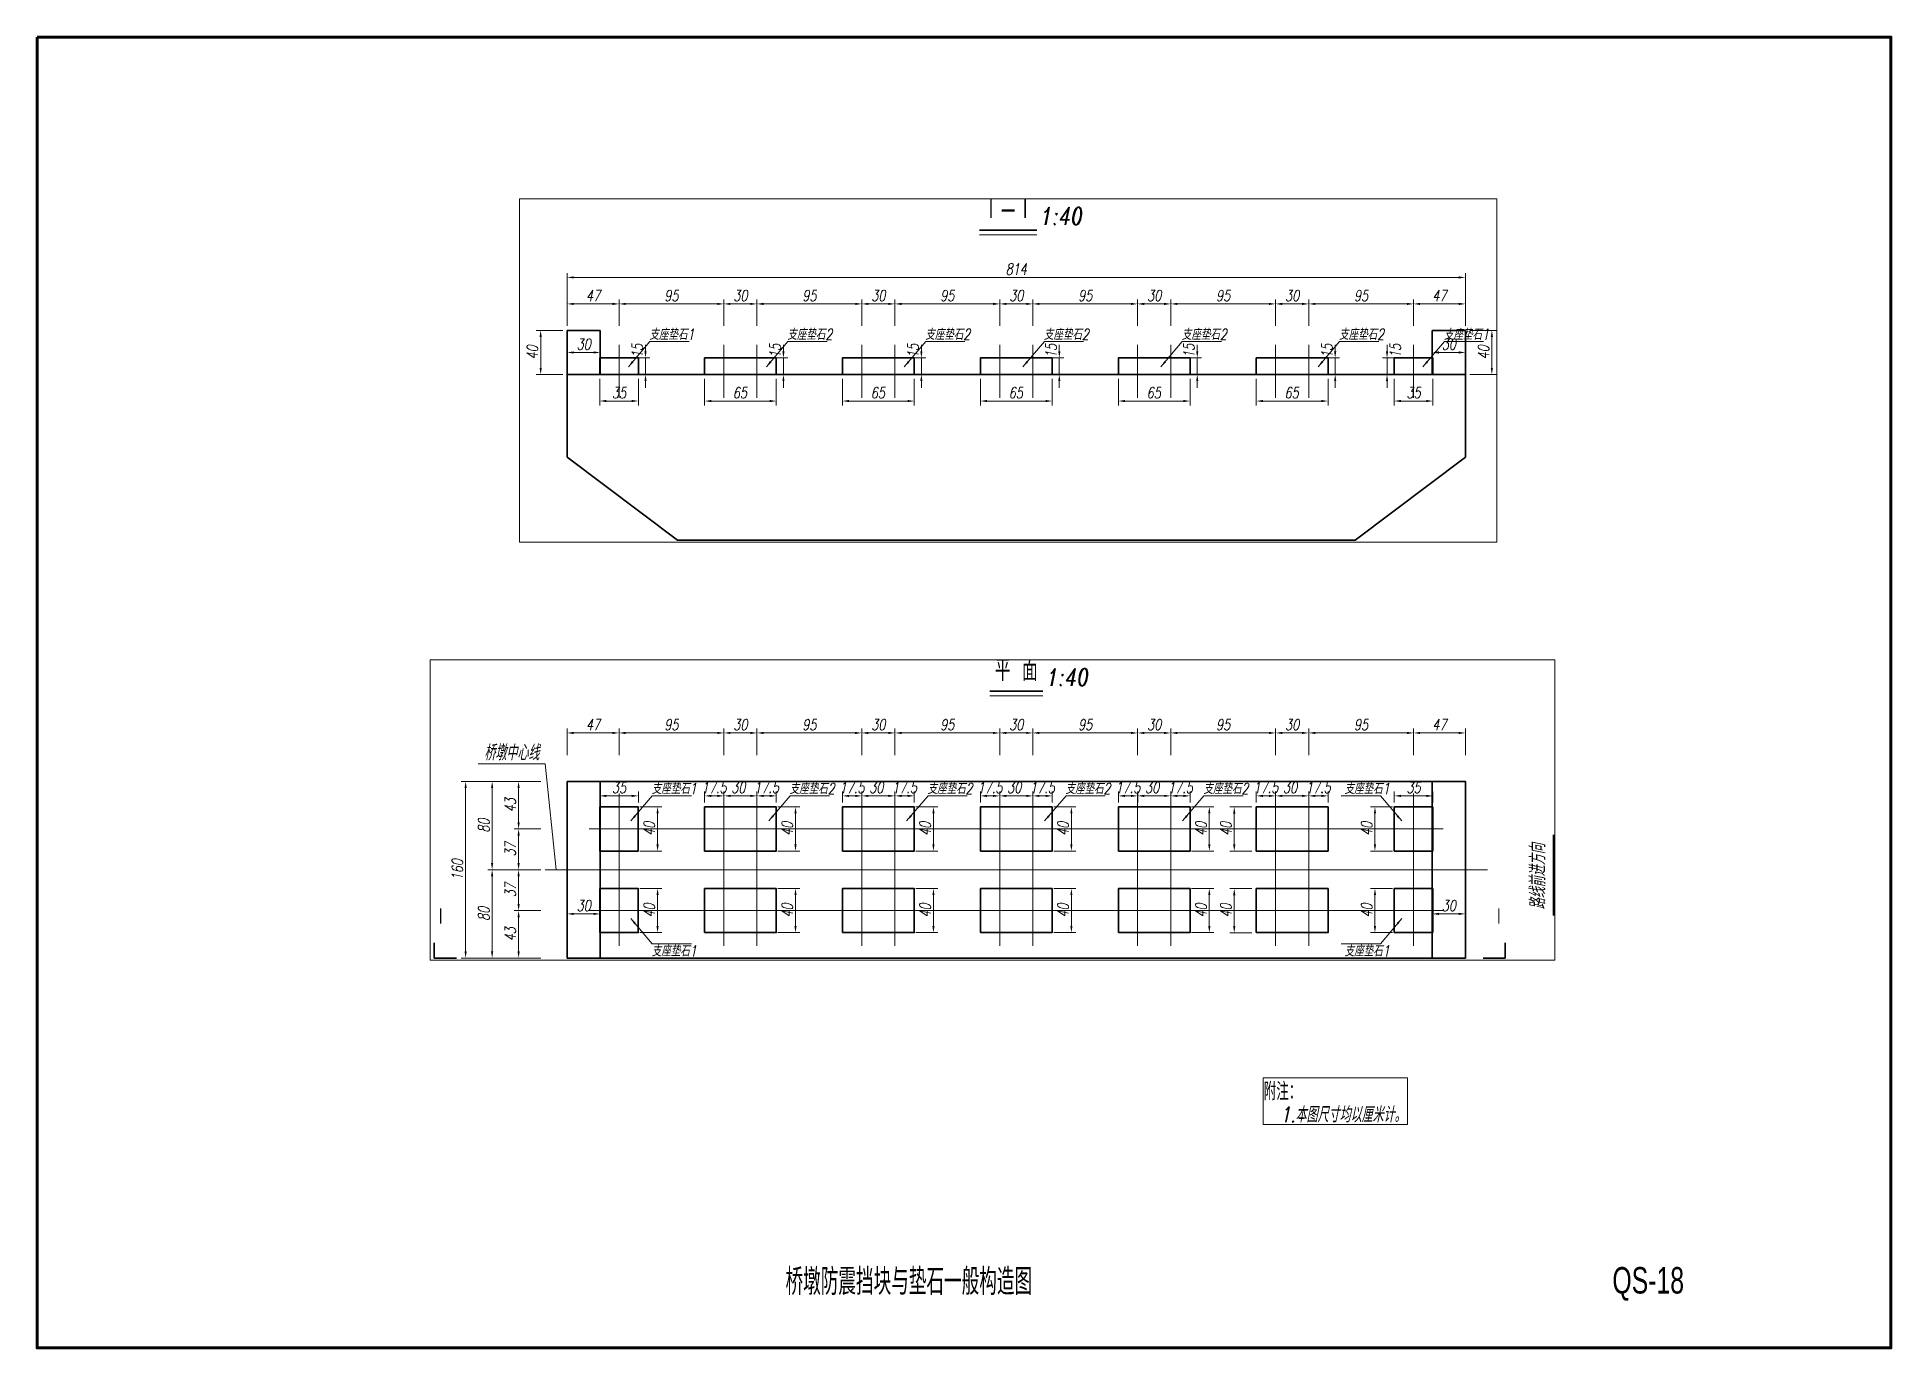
# Paper-space layout '防震挡块、支座垫石一般构造图' of a CAD drawing. Extents: x -5 to 415, y -3 to 294.
# The model-space entities are those that its viewports show. They can reach past a viewport. Long polylines and large blocks are cut down to what shows.
import ezdxf
from ezdxf.enums import TextEntityAlignment as Align

# ---------------------------------------------------------------- set-up
doc = ezdxf.new("R2010")
doc.units = 0
doc.linetypes.add('CENTER', pattern=[50.8, 31.75, -6.35, 6.35, -6.35])
doc.linetypes.add('DASHED', pattern=[19.05, 12.7, -6.35])
doc.layers.add('TXT', color=7, linetype='Continuous')
for name, color, linetype, lineweight in [('图框', 5, 'Continuous', 60), ('外框_TK', 7, 'Continuous', 15), ('工作线', 1, 'Continuous', 35), ('文字', 7, 'Continuous', 15), ('标注', 3, 'Continuous', 15), ('结构轮廓', 1, 'Continuous', 35), ('轴线', 2, 'CENTER', 15), ('钢筋', 1, 'Continuous', 35)]:
    doc.layers.add(name, color=color, linetype=linetype, lineweight=lineweight)
doc.layers.add('视口', color=5, linetype='DASHED', lineweight=15, plot=False)
doc.styles.add('fsdb', font='italc1.shx', dxfattribs={"width": 0.8, "bigfont": 'fsdb.shx'})
doc.styles.add('宋体', font='fsdb_e.shx', dxfattribs={"width": 0.75, "bigfont": 'fsdb.shx'})
doc.styles.add('标注', font='italc1.shx', dxfattribs={"width": 0.75, "bigfont": 'fsdb.shx'})
doc.dimstyles.new('DimStyle40', dxfattribs={"dimtxt": 100, "dimasz": 60, "dimexe": 40, "dimexo": 40, "dimgap": 25, "dimtad": 1, "dimdec": 1, "dimlfac": 0.1, "dimdsep": 46, "dimtxsty": '标注', "dimsah": 1, "dimcen": 0, "dimclrd": 256, "dimclre": 256, "dimclrt": 256, "dimadec": 1, "dimazin": 2, "dimtfac": 1, "dimtdec": 4, "dimtmove": 2, "dimatfit": 3, "dimfxl": 1, "dimtolj": 1, "dimtzin": 0, "dimlwd": -1, "dimlwe": -1, "dimarcsym": 0})

psp = doc.layouts.new('防震挡块、支座垫石一般构造图')

# ---------------------------------------------------------------- texts
at = {"layer": 'TXT', "color": 0, "style": '宋体', "width": 0.7}
psp.add_text('QS-18', height=6, dxfattribs=at).set_placement((351.9, 9.32))
at = {"layer": '图框', "color": 0, "style": 'fsdb', "width": 0.7}
psp.add_text('桥墩防震挡块与垫石一般构造图', height=6, dxfattribs=at).set_placement((192.5, 9), align=Align.CENTER)

msp = doc.modelspace()

# ---------------------------------------------------------------- texts
at = {"layer": '文字', "style": '标注', "width": 0.75}
for s, p in [('Ⅰ-Ⅰ', (9525, 11735.75)), ('平 面', (9740.67, 6755))]:
    msp.add_text(s, height=200, dxfattribs=at).set_placement(p, align=Align.BOTTOM_CENTER)
for s, p in [('1:40', (9824.64, 11703.75)), ('1:40', (10021.56, 6723)), ('Ⅰ', (4466.67, 4553.5))]:
    msp.add_text(s, height=160, dxfattribs=at).set_placement(p, align=Align.BOTTOM_LEFT)
at = {"layer": '文字', "linetype": 'Continuous', "style": '标注', "width": 0.75}
for s, p in [('支座垫石1', (6273.36, 10709.87)), ('支座垫石2', (7523.36, 10709.87)), ('支座垫石2', (8773.36, 10709.87)), ('支座垫石2', (9848.36, 10709.87)), ('支座垫石2', (11098.36, 10709.87)), ('支座垫石2', (12523.36, 10709.87)), ('支座垫石1', (13473.36, 10709.87)), ('支座垫石1', (6436.52, 5791.2)), ('支座垫石2', (7686.52, 5791.2)), ('支座垫石2', (8936.52, 5791.2)), ('支座垫石2', (10186.52, 5791.2)), ('支座垫石2', (11436.52, 5791.2)), ('支座垫石1', (12715.38, 5791.2)), ('支座垫石1', (6436.52, 4319.8)), ('支座垫石1', (12715.38, 4319.8))]:
    msp.add_text(s, height=100, dxfattribs=at).set_placement(p)
at = {"layer": '文字', "style": '标注', "width": 0.75}
msp.add_text('桥墩中心线', height=140, dxfattribs=at).set_placement((5168.17, 6167.5), align=Align.MIDDLE_CENTER)
msp.add_text('路线前进方向', height=140, rotation=90, dxfattribs=at).set_placement((14578.67, 5045.5), align=Align.BOTTOM_CENTER)
msp.add_text('Ⅰ', height=160, dxfattribs=at).set_placement((14170.67, 4553.5), align=Align.BOTTOM_RIGHT)
for s, height, p in [('附注：', 200, (8712.72, 2363.25)), ('1.本图尺寸均以厘米计。', 175, (8902.9, 2088.25))]:
    msp.add_text(s, height=height, dxfattribs=at).set_placement(p, align=Align.TOP_LEFT)

# ---------------------------------------------------------------- blocks, each defined once
blk = doc.blocks.new('*D36')
at = {"layer": 'Defpoints', "color": 0}
for p in [(5288.75, 10796.25025), (5528.75, 10796.25025), (5528.75, 10396.25025)]:
    blk.add_point(p, dxfattribs=at)
at = {"layer": '标注'}
for p, q in [((5488.75, 10796.25025), (5248.75, 10796.25025)), ((5288.75, 10456.25025), (5288.75, 10736.25025)), ((5488.75, 10396.25025), (5248.75, 10396.25025))]:
    blk.add_line(p, q, dxfattribs=at)
for points in [[(5278.75, 10736.25025), (5298.75, 10736.25025), (5288.75, 10796.25025)], [(5278.75, 10456.25025), (5298.75, 10456.25025), (5288.75, 10396.25025)]]:
    blk.add_solid(points, dxfattribs=at)
at = {"layer": '标注', "insert": (5213.75, 10596.25025), "char_height": 100, "attachment_point": 5, "rotation": 90, "style": '标注'}
blk.add_mtext('\\A1;40', dxfattribs=at)
blk = doc.blocks.new('*D37')
at = {"layer": 'Defpoints', "color": 0}
for p in [(13668.75, 10796.25025), (13908.75, 10796.25025), (13668.75, 10396.25025)]:
    blk.add_point(p, dxfattribs=at)
at = {"layer": '标注'}
for p, q in [((13708.75, 10796.25025), (13948.75, 10796.25025)), ((13908.75, 10456.25025), (13908.75, 10736.25025)), ((13708.75, 10396.25025), (13948.75, 10396.25025))]:
    blk.add_line(p, q, dxfattribs=at)
for points in [[(13898.75, 10736.25025), (13918.75, 10736.25025), (13908.75, 10796.25025)], [(13898.75, 10456.25025), (13918.75, 10456.25025), (13908.75, 10396.25025)]]:
    blk.add_solid(points, dxfattribs=at)
at = {"layer": '标注', "insert": (13833.75, 10596.25025), "char_height": 100, "attachment_point": 5, "rotation": 90, "style": '标注'}
blk.add_mtext('\\A1;40', dxfattribs=at)
blk = doc.blocks.new('*D38')
at = {"layer": 'Defpoints', "color": 0}
for p in [(5823.75, 10396.25025), (6173.75, 10396.25025), (6173.75, 10156.25025)]:
    blk.add_point(p, dxfattribs=at)
at = {"layer": '标注'}
for p, q in [((5823.75, 10356.25025), (5823.75, 10116.25025)), ((6173.75, 10356.25025), (6173.75, 10116.25025)), ((5883.75, 10156.25025), (6113.75, 10156.25025))]:
    blk.add_line(p, q, dxfattribs=at)
for points in [[(5883.75, 10166.25025), (5883.75, 10146.25025), (5823.75, 10156.25025)], [(6113.75, 10166.25025), (6113.75, 10146.25025), (6173.75, 10156.25025)]]:
    blk.add_solid(points, dxfattribs=at)
at = {"layer": '标注', "insert": (5998.75, 10231.25125), "char_height": 100, "attachment_point": 5, "style": '标注'}
blk.add_mtext('\\A1;35', dxfattribs=at)
blk = doc.blocks.new('*D2')
at = {"layer": 'Defpoints', "color": 0}
for p in [(5998.75, 10546.25025), (6238.75, 10546.25025), (5998.75, 10396.25025)]:
    blk.add_point(p, dxfattribs=at)
at = {"layer": '标注'}
for p, q in [((6238.75, 10606.25025), (6238.75, 10666.25025)), ((5998.75, 10546.25025), (6278.75, 10546.25025)), ((6238.75, 10396.25025), (6238.75, 10546.25025)), ((5998.75, 10396.25025), (6278.75, 10396.25025)), ((6238.75, 10336.25025), (6238.75, 10276.25025))]:
    blk.add_line(p, q, dxfattribs=at)
for points in [[(6228.75, 10606.25025), (6248.75, 10606.25025), (6238.75, 10546.25025)], [(6228.75, 10336.25025), (6248.75, 10336.25025), (6238.75, 10396.25025)]]:
    blk.add_solid(points, dxfattribs=at)
at = {"layer": '标注', "insert": (6163.749, 10609.814315), "char_height": 100, "attachment_point": 5, "rotation": 90, "style": '标注'}
blk.add_mtext('\\A1;15', dxfattribs=at)
blk = doc.blocks.new('*D39')
at = {"layer": 'Defpoints', "color": 0}
for p in [(5998.75, 11036.25025), (5528.75, 10796.25025), (5998.75, 10796.25025)]:
    blk.add_point(p, dxfattribs=at)
at = {"layer": '标注'}
for p, q in [((5528.75, 10836.25025), (5528.75, 11076.25025)), ((5588.75, 11036.25025), (5938.75, 11036.25025)), ((5998.75, 10836.25025), (5998.75, 11076.25025))]:
    blk.add_line(p, q, dxfattribs=at)
for points in [[(5588.75, 11046.25025), (5588.75, 11026.25025), (5528.75, 11036.25025)], [(5938.75, 11046.25025), (5938.75, 11026.25025), (5998.75, 11036.25025)]]:
    blk.add_solid(points, dxfattribs=at)
at = {"layer": '标注', "insert": (5763.75, 11111.25025), "char_height": 100, "attachment_point": 5, "style": '标注'}
blk.add_mtext('\\A1;47', dxfattribs=at)
blk = doc.blocks.new('*D40')
at = {"layer": 'Defpoints', "color": 0}
for p in [(6948.75, 11036.25025), (5998.75, 10796.25025), (6948.75, 10796.25025)]:
    blk.add_point(p, dxfattribs=at)
at = {"layer": '标注'}
for p, q in [((5998.75, 10836.25025), (5998.75, 11076.25025)), ((6058.75, 11036.25025), (6888.75, 11036.25025)), ((6948.75, 10836.25025), (6948.75, 11076.25025))]:
    blk.add_line(p, q, dxfattribs=at)
for points in [[(6058.75, 11046.25025), (6058.75, 11026.25025), (5998.75, 11036.25025)], [(6888.75, 11046.25025), (6888.75, 11026.25025), (6948.75, 11036.25025)]]:
    blk.add_solid(points, dxfattribs=at)
at = {"layer": '标注', "insert": (6473.75, 11111.25025), "char_height": 100, "attachment_point": 5, "style": '标注'}
blk.add_mtext('\\A1;95', dxfattribs=at)
blk = doc.blocks.new('*D41')
at = {"layer": 'Defpoints', "color": 0}
for p in [(7248.75, 11036.25025), (6948.75, 10796.25025), (7248.75, 10796.25025)]:
    blk.add_point(p, dxfattribs=at)
at = {"layer": '标注'}
for p, q in [((6948.75, 10836.25025), (6948.75, 11076.25025)), ((7008.75, 11036.25025), (7188.75, 11036.25025)), ((7248.75, 10836.25025), (7248.75, 11076.25025))]:
    blk.add_line(p, q, dxfattribs=at)
for points in [[(7008.75, 11046.25025), (7008.75, 11026.25025), (6948.75, 11036.25025)], [(7188.75, 11046.25025), (7188.75, 11026.25025), (7248.75, 11036.25025)]]:
    blk.add_solid(points, dxfattribs=at)
at = {"layer": '标注', "insert": (7098.75, 11111.25025), "char_height": 100, "attachment_point": 5, "style": '标注'}
blk.add_mtext('\\A1;30', dxfattribs=at)
blk = doc.blocks.new('*D42')
at = {"layer": 'Defpoints', "color": 0}
for p in [(8198.75, 11036.25025), (7248.75, 10796.25025), (8198.75, 10796.25025)]:
    blk.add_point(p, dxfattribs=at)
at = {"layer": '标注'}
for p, q in [((7248.75, 10836.25025), (7248.75, 11076.25025)), ((7308.75, 11036.25025), (8138.75, 11036.25025)), ((8198.75, 10836.25025), (8198.75, 11076.25025))]:
    blk.add_line(p, q, dxfattribs=at)
for points in [[(7308.75, 11046.25025), (7308.75, 11026.25025), (7248.75, 11036.25025)], [(8138.75, 11046.25025), (8138.75, 11026.25025), (8198.75, 11036.25025)]]:
    blk.add_solid(points, dxfattribs=at)
at = {"layer": '标注', "insert": (7723.75, 11111.25025), "char_height": 100, "attachment_point": 5, "style": '标注'}
blk.add_mtext('\\A1;95', dxfattribs=at)
blk = doc.blocks.new('*D43')
at = {"layer": 'Defpoints', "color": 0}
for p in [(8498.75, 11036.25025), (8198.75, 10796.25025), (8498.75, 10796.25025)]:
    blk.add_point(p, dxfattribs=at)
at = {"layer": '标注'}
for p, q in [((8198.75, 10836.25025), (8198.75, 11076.25025)), ((8258.75, 11036.25025), (8438.75, 11036.25025)), ((8498.75, 10836.25025), (8498.75, 11076.25025))]:
    blk.add_line(p, q, dxfattribs=at)
for points in [[(8258.75, 11046.25025), (8258.75, 11026.25025), (8198.75, 11036.25025)], [(8438.75, 11046.25025), (8438.75, 11026.25025), (8498.75, 11036.25025)]]:
    blk.add_solid(points, dxfattribs=at)
at = {"layer": '标注', "insert": (8348.75, 11111.25025), "char_height": 100, "attachment_point": 5, "style": '标注'}
blk.add_mtext('\\A1;30', dxfattribs=at)
blk = doc.blocks.new('*D44')
at = {"layer": 'Defpoints', "color": 0}
for p in [(9448.75, 11036.25025), (8498.75, 10796.25025), (9448.75, 10796.25025)]:
    blk.add_point(p, dxfattribs=at)
at = {"layer": '标注'}
for p, q in [((8498.75, 10836.25025), (8498.75, 11076.25025)), ((8558.75, 11036.25025), (9388.75, 11036.25025)), ((9448.75, 10836.25025), (9448.75, 11076.25025))]:
    blk.add_line(p, q, dxfattribs=at)
for points in [[(8558.75, 11046.25025), (8558.75, 11026.25025), (8498.75, 11036.25025)], [(9388.75, 11046.25025), (9388.75, 11026.25025), (9448.75, 11036.25025)]]:
    blk.add_solid(points, dxfattribs=at)
at = {"layer": '标注', "insert": (8973.75, 11111.25025), "char_height": 100, "attachment_point": 5, "style": '标注'}
blk.add_mtext('\\A1;95', dxfattribs=at)
blk = doc.blocks.new('*D45')
at = {"layer": 'Defpoints', "color": 0}
for p in [(9748.75, 11036.25025), (9448.75, 10796.25025), (9748.75, 10796.25025)]:
    blk.add_point(p, dxfattribs=at)
at = {"layer": '标注'}
for p, q in [((9448.75, 10836.25025), (9448.75, 11076.25025)), ((9508.75, 11036.25025), (9688.75, 11036.25025)), ((9748.75, 10836.25025), (9748.75, 11076.25025))]:
    blk.add_line(p, q, dxfattribs=at)
for points in [[(9508.75, 11046.25025), (9508.75, 11026.25025), (9448.75, 11036.25025)], [(9688.75, 11046.25025), (9688.75, 11026.25025), (9748.75, 11036.25025)]]:
    blk.add_solid(points, dxfattribs=at)
at = {"layer": '标注', "insert": (9598.75, 11111.25025), "char_height": 100, "attachment_point": 5, "style": '标注'}
blk.add_mtext('\\A1;30', dxfattribs=at)
blk = doc.blocks.new('*D46')
at = {"layer": 'Defpoints', "color": 0}
for p in [(10698.75, 11036.25025), (9748.75, 10796.25025), (10698.75, 10796.25025)]:
    blk.add_point(p, dxfattribs=at)
at = {"layer": '标注'}
for p, q in [((9748.75, 10836.25025), (9748.75, 11076.25025)), ((9808.75, 11036.25025), (10638.75, 11036.25025)), ((10698.75, 10836.25025), (10698.75, 11076.25025))]:
    blk.add_line(p, q, dxfattribs=at)
for points in [[(9808.75, 11046.25025), (9808.75, 11026.25025), (9748.75, 11036.25025)], [(10638.75, 11046.25025), (10638.75, 11026.25025), (10698.75, 11036.25025)]]:
    blk.add_solid(points, dxfattribs=at)
at = {"layer": '标注', "insert": (10223.75, 11111.25025), "char_height": 100, "attachment_point": 5, "style": '标注'}
blk.add_mtext('\\A1;95', dxfattribs=at)
blk = doc.blocks.new('*D47')
at = {"layer": 'Defpoints', "color": 0}
for p in [(10998.75, 11036.25025), (10698.75, 10796.25025), (10998.75, 10796.25025)]:
    blk.add_point(p, dxfattribs=at)
at = {"layer": '标注'}
for p, q in [((10698.75, 10836.25025), (10698.75, 11076.25025)), ((10758.75, 11036.25025), (10938.75, 11036.25025)), ((10998.75, 10836.25025), (10998.75, 11076.25025))]:
    blk.add_line(p, q, dxfattribs=at)
for points in [[(10758.75, 11046.25025), (10758.75, 11026.25025), (10698.75, 11036.25025)], [(10938.75, 11046.25025), (10938.75, 11026.25025), (10998.75, 11036.25025)]]:
    blk.add_solid(points, dxfattribs=at)
at = {"layer": '标注', "insert": (10848.75, 11111.25025), "char_height": 100, "attachment_point": 5, "style": '标注'}
blk.add_mtext('\\A1;30', dxfattribs=at)
blk = doc.blocks.new('*D48')
at = {"layer": 'Defpoints', "color": 0}
for p in [(11948.75, 11036.25025), (10998.75, 10796.25025), (11948.75, 10796.25025)]:
    blk.add_point(p, dxfattribs=at)
at = {"layer": '标注'}
for p, q in [((10998.75, 10836.25025), (10998.75, 11076.25025)), ((11058.75, 11036.25025), (11888.75, 11036.25025)), ((11948.75, 10836.25025), (11948.75, 11076.25025))]:
    blk.add_line(p, q, dxfattribs=at)
for points in [[(11058.75, 11046.25025), (11058.75, 11026.25025), (10998.75, 11036.25025)], [(11888.75, 11046.25025), (11888.75, 11026.25025), (11948.75, 11036.25025)]]:
    blk.add_solid(points, dxfattribs=at)
at = {"layer": '标注', "insert": (11473.75, 11111.25025), "char_height": 100, "attachment_point": 5, "style": '标注'}
blk.add_mtext('\\A1;95', dxfattribs=at)
blk = doc.blocks.new('*D49')
at = {"layer": 'Defpoints', "color": 0}
for p in [(12248.75, 11036.25025), (11948.75, 10796.25025), (12248.75, 10796.25025)]:
    blk.add_point(p, dxfattribs=at)
at = {"layer": '标注'}
for p, q in [((11948.75, 10836.25025), (11948.75, 11076.25025)), ((12008.75, 11036.25025), (12188.75, 11036.25025)), ((12248.75, 10836.25025), (12248.75, 11076.25025))]:
    blk.add_line(p, q, dxfattribs=at)
for points in [[(12008.75, 11046.25025), (12008.75, 11026.25025), (11948.75, 11036.25025)], [(12188.75, 11046.25025), (12188.75, 11026.25025), (12248.75, 11036.25025)]]:
    blk.add_solid(points, dxfattribs=at)
at = {"layer": '标注', "insert": (12098.75, 11111.25025), "char_height": 100, "attachment_point": 5, "style": '标注'}
blk.add_mtext('\\A1;30', dxfattribs=at)
blk = doc.blocks.new('*D50')
at = {"layer": 'Defpoints', "color": 0}
for p in [(13198.75, 11036.25025), (12248.75, 10796.25025), (13198.75, 10796.25025)]:
    blk.add_point(p, dxfattribs=at)
at = {"layer": '标注'}
for p, q in [((12248.75, 10836.25025), (12248.75, 11076.25025)), ((12308.75, 11036.25025), (13138.75, 11036.25025)), ((13198.75, 10836.25025), (13198.75, 11076.25025))]:
    blk.add_line(p, q, dxfattribs=at)
for points in [[(12308.75, 11046.25025), (12308.75, 11026.25025), (12248.75, 11036.25025)], [(13138.75, 11046.25025), (13138.75, 11026.25025), (13198.75, 11036.25025)]]:
    blk.add_solid(points, dxfattribs=at)
at = {"layer": '标注', "insert": (12723.75, 11111.25025), "char_height": 100, "attachment_point": 5, "style": '标注'}
blk.add_mtext('\\A1;95', dxfattribs=at)
blk = doc.blocks.new('*D51')
at = {"layer": 'Defpoints', "color": 0}
for p in [(13668.75, 11036.25025), (13198.75, 10796.25025), (13668.75, 10796.25025)]:
    blk.add_point(p, dxfattribs=at)
at = {"layer": '标注'}
for p, q in [((13198.75, 10836.25025), (13198.75, 11076.25025)), ((13258.75, 11036.25025), (13608.75, 11036.25025)), ((13668.75, 10836.25025), (13668.75, 11076.25025))]:
    blk.add_line(p, q, dxfattribs=at)
for points in [[(13258.75, 11046.25025), (13258.75, 11026.25025), (13198.75, 11036.25025)], [(13608.75, 11046.25025), (13608.75, 11026.25025), (13668.75, 11036.25025)]]:
    blk.add_solid(points, dxfattribs=at)
at = {"layer": '标注', "insert": (13433.75, 11111.25025), "char_height": 100, "attachment_point": 5, "style": '标注'}
blk.add_mtext('\\A1;47', dxfattribs=at)
blk = doc.blocks.new('*D52')
at = {"layer": 'Defpoints', "color": 0}
for p in [(13668.75, 11276.25025), (5528.75, 11036.25025), (13668.75, 11036.25025)]:
    blk.add_point(p, dxfattribs=at)
at = {"layer": '标注'}
for p, q in [((5528.75, 11076.25025), (5528.75, 11316.25025)), ((5588.75, 11276.25025), (13608.75, 11276.25025)), ((13668.75, 11076.25025), (13668.75, 11316.25025))]:
    blk.add_line(p, q, dxfattribs=at)
for points in [[(5588.75, 11286.25025), (5588.75, 11266.25025), (5528.75, 11276.25025)], [(13608.75, 11286.25025), (13608.75, 11266.25025), (13668.75, 11276.25025)]]:
    blk.add_solid(points, dxfattribs=at)
at = {"layer": '标注', "insert": (9598.75, 11351.25025), "char_height": 100, "attachment_point": 5, "style": '标注'}
blk.add_mtext('\\A1;814', dxfattribs=at)
blk = doc.blocks.new('*D53')
at = {"layer": 'Defpoints', "color": 0}
for p in [(4750.666667, 5905.4995), (4990.666667, 5905.4995), (4990.666667, 4305.4995)]:
    blk.add_point(p, dxfattribs=at)
at = {"layer": '标注'}
for p, q in [((4950.666667, 5905.4995), (4710.666667, 5905.4995)), ((4750.666667, 4365.4995), (4750.666667, 5845.4995)), ((4950.666667, 4305.4995), (4710.666667, 4305.4995))]:
    blk.add_line(p, q, dxfattribs=at)
for points in [[(4740.666667, 5845.4995), (4760.666667, 5845.4995), (4750.666667, 5905.4995)], [(4740.666667, 4365.4995), (4760.666667, 4365.4995), (4750.666667, 4305.4995)]]:
    blk.add_solid(points, dxfattribs=at)
at = {"layer": '标注', "insert": (4675.666667, 5105.4995), "char_height": 100, "attachment_point": 5, "rotation": 90, "style": '标注'}
blk.add_mtext('\\A1;160', dxfattribs=at)
blk = doc.blocks.new('*D54')
at = {"layer": 'Defpoints', "color": 0}
for p in [(5230.666667, 4735.4995), (5470.666667, 4735.4995), (5470.666667, 4305.4995)]:
    blk.add_point(p, dxfattribs=at)
at = {"layer": '标注'}
for p, q in [((5430.666667, 4735.4995), (5190.666667, 4735.4995)), ((5230.666667, 4365.4995), (5230.666667, 4675.4995)), ((5430.666667, 4305.4995), (5190.666667, 4305.4995))]:
    blk.add_line(p, q, dxfattribs=at)
for points in [[(5220.666667, 4675.4995), (5240.666667, 4675.4995), (5230.666667, 4735.4995)], [(5220.666667, 4365.4995), (5240.666667, 4365.4995), (5230.666667, 4305.4995)]]:
    blk.add_solid(points, dxfattribs=at)
at = {"layer": '标注', "insert": (5155.666667, 4520.4995), "char_height": 100, "attachment_point": 5, "rotation": 90, "style": '标注'}
blk.add_mtext('\\A1;43', dxfattribs=at)
blk = doc.blocks.new('*D55')
at = {"layer": 'Defpoints', "color": 0}
for p in [(5230.666667, 5105.4995), (5470.666667, 5105.4995), (5470.666667, 4735.4995)]:
    blk.add_point(p, dxfattribs=at)
at = {"layer": '标注'}
for p, q in [((5430.666667, 5105.4995), (5190.666667, 5105.4995)), ((5230.666667, 4795.4995), (5230.666667, 5045.4995)), ((5430.666667, 4735.4995), (5190.666667, 4735.4995))]:
    blk.add_line(p, q, dxfattribs=at)
for points in [[(5220.666667, 5045.4995), (5240.666667, 5045.4995), (5230.666667, 5105.4995)], [(5220.666667, 4795.4995), (5240.666667, 4795.4995), (5230.666667, 4735.4995)]]:
    blk.add_solid(points, dxfattribs=at)
at = {"layer": '标注', "insert": (5155.666667, 4920.4995), "char_height": 100, "attachment_point": 5, "rotation": 90, "style": '标注'}
blk.add_mtext('\\A1;37', dxfattribs=at)
blk = doc.blocks.new('*D56')
at = {"layer": 'Defpoints', "color": 0}
for p in [(5230.666667, 5475.4995), (5470.666667, 5475.4995), (5470.666667, 5105.4995)]:
    blk.add_point(p, dxfattribs=at)
at = {"layer": '标注'}
for p, q in [((5430.666667, 5475.4995), (5190.666667, 5475.4995)), ((5230.666667, 5165.4995), (5230.666667, 5415.4995)), ((5430.666667, 5105.4995), (5190.666667, 5105.4995))]:
    blk.add_line(p, q, dxfattribs=at)
for points in [[(5220.666667, 5415.4995), (5240.666667, 5415.4995), (5230.666667, 5475.4995)], [(5220.666667, 5165.4995), (5240.666667, 5165.4995), (5230.666667, 5105.4995)]]:
    blk.add_solid(points, dxfattribs=at)
at = {"layer": '标注', "insert": (5155.666667, 5290.4995), "char_height": 100, "attachment_point": 5, "rotation": 90, "style": '标注'}
blk.add_mtext('\\A1;37', dxfattribs=at)
blk = doc.blocks.new('*D57')
at = {"layer": 'Defpoints', "color": 0}
for p in [(5230.666667, 5905.4995), (5470.666667, 5905.4995), (5470.666667, 5475.4995)]:
    blk.add_point(p, dxfattribs=at)
at = {"layer": '标注'}
for p, q in [((5430.666667, 5905.4995), (5190.666667, 5905.4995)), ((5230.666667, 5535.4995), (5230.666667, 5845.4995)), ((5430.666667, 5475.4995), (5190.666667, 5475.4995))]:
    blk.add_line(p, q, dxfattribs=at)
for points in [[(5220.666667, 5845.4995), (5240.666667, 5845.4995), (5230.666667, 5905.4995)], [(5220.666667, 5535.4995), (5240.666667, 5535.4995), (5230.666667, 5475.4995)]]:
    blk.add_solid(points, dxfattribs=at)
at = {"layer": '标注', "insert": (5155.666667, 5690.4995), "char_height": 100, "attachment_point": 5, "rotation": 90, "style": '标注'}
blk.add_mtext('\\A1;43', dxfattribs=at)
blk = doc.blocks.new('*D58')
at = {"layer": 'Defpoints', "color": 0}
for p in [(4990.666667, 5105.4995), (5230.666667, 5105.4995), (5230.666667, 4305.4995)]:
    blk.add_point(p, dxfattribs=at)
at = {"layer": '标注'}
for p, q in [((5190.666667, 5105.4995), (4950.666667, 5105.4995)), ((4990.666667, 4365.4995), (4990.666667, 5045.4995)), ((5190.666667, 4305.4995), (4950.666667, 4305.4995))]:
    blk.add_line(p, q, dxfattribs=at)
for points in [[(4980.666667, 5045.4995), (5000.666667, 5045.4995), (4990.666667, 5105.4995)], [(4980.666667, 4365.4995), (5000.666667, 4365.4995), (4990.666667, 4305.4995)]]:
    blk.add_solid(points, dxfattribs=at)
at = {"layer": '标注', "insert": (4915.666667, 4705.4995), "char_height": 100, "attachment_point": 5, "rotation": 90, "style": '标注'}
blk.add_mtext('\\A1;80', dxfattribs=at)
blk = doc.blocks.new('*D59')
at = {"layer": 'Defpoints', "color": 0}
for p in [(4990.666667, 5905.4995), (5230.666667, 5905.4995), (5230.666667, 5105.4995)]:
    blk.add_point(p, dxfattribs=at)
at = {"layer": '标注'}
for p, q in [((5190.666667, 5905.4995), (4950.666667, 5905.4995)), ((4990.666667, 5165.4995), (4990.666667, 5845.4995)), ((5190.666667, 5105.4995), (4950.666667, 5105.4995))]:
    blk.add_line(p, q, dxfattribs=at)
for points in [[(4980.666667, 5845.4995), (5000.666667, 5845.4995), (4990.666667, 5905.4995)], [(4980.666667, 5165.4995), (5000.666667, 5165.4995), (4990.666667, 5105.4995)]]:
    blk.add_solid(points, dxfattribs=at)
at = {"layer": '标注', "insert": (4915.666667, 5505.4995), "char_height": 100, "attachment_point": 5, "rotation": 90, "style": '标注'}
blk.add_mtext('\\A1;80', dxfattribs=at)
blk = doc.blocks.new('*D60')
at = {"layer": 'Defpoints', "color": 0}
for p in [(5670.666667, 4705.4995), (5970.666667, 4705.4995), (5970.666667, 4705.4995)]:
    blk.add_point(p, dxfattribs=at)
at = {"layer": '标注'}
blk.add_line((5730.666667, 4705.4995), (5910.666667, 4705.4995), dxfattribs=at)
for points in [[(5730.666667, 4715.4995), (5730.666667, 4695.4995), (5670.666667, 4705.4995)], [(5910.666667, 4715.4995), (5910.666667, 4695.4995), (5970.666667, 4705.4995)]]:
    blk.add_solid(points, dxfattribs=at)
at = {"layer": '标注', "insert": (5820.666667, 4780.4995), "char_height": 100, "attachment_point": 5, "style": '标注'}
blk.add_mtext('\\A1;30', dxfattribs=at)
blk = doc.blocks.new('*D61')
at = {"layer": 'Defpoints', "color": 0}
for p in [(13510.666667, 4705.4995), (13810.666667, 4705.4995), (13810.666667, 4705.4995)]:
    blk.add_point(p, dxfattribs=at)
at = {"layer": '标注'}
blk.add_line((13570.666667, 4705.4995), (13750.666667, 4705.4995), dxfattribs=at)
for points in [[(13570.666667, 4715.4995), (13570.666667, 4695.4995), (13510.666667, 4705.4995)], [(13750.666667, 4715.4995), (13750.666667, 4695.4995), (13810.666667, 4705.4995)]]:
    blk.add_solid(points, dxfattribs=at)
at = {"layer": '标注', "insert": (13660.666667, 4780.4995), "char_height": 100, "attachment_point": 5, "style": '标注'}
blk.add_mtext('\\A1;30', dxfattribs=at)
blk = doc.blocks.new('*D62')
at = {"layer": 'Defpoints', "color": 0}
for p in [(6290.166667, 4935.4995), (6490.166667, 4935.4995), (6290.166667, 4535.4995)]:
    blk.add_point(p, dxfattribs=at)
at = {"layer": '标注'}
for p, q in [((6330.166667, 4935.4995), (6530.166667, 4935.4995)), ((6490.166667, 4595.4995), (6490.166667, 4875.4995)), ((6330.166667, 4535.4995), (6530.166667, 4535.4995))]:
    blk.add_line(p, q, dxfattribs=at)
for points in [[(6480.166667, 4875.4995), (6500.166667, 4875.4995), (6490.166667, 4935.4995)], [(6480.166667, 4595.4995), (6500.166667, 4595.4995), (6490.166667, 4535.4995)]]:
    blk.add_solid(points, dxfattribs=at)
at = {"layer": '标注', "insert": (6415.166667, 4735.4995), "char_height": 100, "attachment_point": 5, "rotation": 90, "style": '标注'}
blk.add_mtext('\\A1;40', dxfattribs=at)
blk = doc.blocks.new('*D63')
at = {"layer": 'Defpoints', "color": 0}
for p in [(6290.166667, 5675.4995), (6490.166667, 5675.4995), (6290.166667, 5275.4995)]:
    blk.add_point(p, dxfattribs=at)
at = {"layer": '标注'}
for p, q in [((6330.166667, 5675.4995), (6530.166667, 5675.4995)), ((6490.166667, 5335.4995), (6490.166667, 5615.4995)), ((6330.166667, 5275.4995), (6530.166667, 5275.4995))]:
    blk.add_line(p, q, dxfattribs=at)
for points in [[(6480.166667, 5615.4995), (6500.166667, 5615.4995), (6490.166667, 5675.4995)], [(6480.166667, 5335.4995), (6500.166667, 5335.4995), (6490.166667, 5275.4995)]]:
    blk.add_solid(points, dxfattribs=at)
at = {"layer": '标注', "insert": (6415.166667, 5475.4995), "char_height": 100, "attachment_point": 5, "rotation": 90, "style": '标注'}
blk.add_mtext('\\A1;40', dxfattribs=at)
blk = doc.blocks.new('*D3')
at = {"layer": 'Defpoints', "color": 0}
for p in [(6140.666667, 6345.4995), (5670.666667, 6105.4995), (6140.666667, 6105.4995)]:
    blk.add_point(p, dxfattribs=at)
at = {"layer": '标注'}
for p, q in [((5670.666667, 6145.4995), (5670.666667, 6385.4995)), ((6140.666667, 6145.4995), (6140.666667, 6385.4995)), ((5730.666667, 6345.4995), (6080.666667, 6345.4995))]:
    blk.add_line(p, q, dxfattribs=at)
for points in [[(5730.666667, 6355.4995), (5730.666667, 6335.4995), (5670.666667, 6345.4995)], [(6080.666667, 6355.4995), (6080.666667, 6335.4995), (6140.666667, 6345.4995)]]:
    blk.add_solid(points, dxfattribs=at)
at = {"layer": '标注', "insert": (5905.666667, 6420.5005), "char_height": 100, "attachment_point": 5, "style": '标注'}
blk.add_mtext('\\A1;47', dxfattribs=at)
blk = doc.blocks.new('*D4')
at = {"layer": 'Defpoints', "color": 0}
for p in [(7090.666667, 6345.4995), (6140.666667, 6105.4995), (7090.666667, 6105.4995)]:
    blk.add_point(p, dxfattribs=at)
at = {"layer": '标注'}
for p, q in [((6140.666667, 6145.4995), (6140.666667, 6385.4995)), ((7090.666667, 6145.4995), (7090.666667, 6385.4995)), ((6200.666667, 6345.4995), (7030.666667, 6345.4995))]:
    blk.add_line(p, q, dxfattribs=at)
for points in [[(6200.666667, 6355.4995), (6200.666667, 6335.4995), (6140.666667, 6345.4995)], [(7030.666667, 6355.4995), (7030.666667, 6335.4995), (7090.666667, 6345.4995)]]:
    blk.add_solid(points, dxfattribs=at)
at = {"layer": '标注', "insert": (6615.666667, 6420.5005), "char_height": 100, "attachment_point": 5, "style": '标注'}
blk.add_mtext('\\A1;95', dxfattribs=at)
blk = doc.blocks.new('*D5')
at = {"layer": 'Defpoints', "color": 0}
for p in [(7390.666667, 6345.4995), (7090.666667, 6105.4995), (7390.666667, 6105.4995)]:
    blk.add_point(p, dxfattribs=at)
at = {"layer": '标注'}
for p, q in [((7090.666667, 6145.4995), (7090.666667, 6385.4995)), ((7390.666667, 6145.4995), (7390.666667, 6385.4995)), ((7150.666667, 6345.4995), (7330.666667, 6345.4995))]:
    blk.add_line(p, q, dxfattribs=at)
for points in [[(7150.666667, 6355.4995), (7150.666667, 6335.4995), (7090.666667, 6345.4995)], [(7330.666667, 6355.4995), (7330.666667, 6335.4995), (7390.666667, 6345.4995)]]:
    blk.add_solid(points, dxfattribs=at)
at = {"layer": '标注', "insert": (7240.666667, 6420.5005), "char_height": 100, "attachment_point": 5, "style": '标注'}
blk.add_mtext('\\A1;30', dxfattribs=at)
blk = doc.blocks.new('*D6')
at = {"layer": 'Defpoints', "color": 0}
for p in [(8340.666667, 6345.4995), (7390.666667, 6105.4995), (8340.666667, 6105.4995)]:
    blk.add_point(p, dxfattribs=at)
at = {"layer": '标注'}
for p, q in [((7390.666667, 6145.4995), (7390.666667, 6385.4995)), ((8340.666667, 6145.4995), (8340.666667, 6385.4995)), ((7450.666667, 6345.4995), (8280.666667, 6345.4995))]:
    blk.add_line(p, q, dxfattribs=at)
for points in [[(7450.666667, 6355.4995), (7450.666667, 6335.4995), (7390.666667, 6345.4995)], [(8280.666667, 6355.4995), (8280.666667, 6335.4995), (8340.666667, 6345.4995)]]:
    blk.add_solid(points, dxfattribs=at)
at = {"layer": '标注', "insert": (7865.666667, 6420.5005), "char_height": 100, "attachment_point": 5, "style": '标注'}
blk.add_mtext('\\A1;95', dxfattribs=at)
blk = doc.blocks.new('*D7')
at = {"layer": 'Defpoints', "color": 0}
for p in [(8640.666667, 6345.4995), (8340.666667, 6105.4995), (8640.666667, 6105.4995)]:
    blk.add_point(p, dxfattribs=at)
at = {"layer": '标注'}
for p, q in [((8340.666667, 6145.4995), (8340.666667, 6385.4995)), ((8640.666667, 6145.4995), (8640.666667, 6385.4995)), ((8400.666667, 6345.4995), (8580.666667, 6345.4995))]:
    blk.add_line(p, q, dxfattribs=at)
for points in [[(8400.666667, 6355.4995), (8400.666667, 6335.4995), (8340.666667, 6345.4995)], [(8580.666667, 6355.4995), (8580.666667, 6335.4995), (8640.666667, 6345.4995)]]:
    blk.add_solid(points, dxfattribs=at)
at = {"layer": '标注', "insert": (8490.666667, 6420.5005), "char_height": 100, "attachment_point": 5, "style": '标注'}
blk.add_mtext('\\A1;30', dxfattribs=at)
blk = doc.blocks.new('*D8')
at = {"layer": 'Defpoints', "color": 0}
for p in [(9590.666667, 6345.4995), (8640.666667, 6105.4995), (9590.666667, 6105.4995)]:
    blk.add_point(p, dxfattribs=at)
at = {"layer": '标注'}
for p, q in [((8640.666667, 6145.4995), (8640.666667, 6385.4995)), ((9590.666667, 6145.4995), (9590.666667, 6385.4995)), ((8700.666667, 6345.4995), (9530.666667, 6345.4995))]:
    blk.add_line(p, q, dxfattribs=at)
for points in [[(8700.666667, 6355.4995), (8700.666667, 6335.4995), (8640.666667, 6345.4995)], [(9530.666667, 6355.4995), (9530.666667, 6335.4995), (9590.666667, 6345.4995)]]:
    blk.add_solid(points, dxfattribs=at)
at = {"layer": '标注', "insert": (9115.666667, 6420.5005), "char_height": 100, "attachment_point": 5, "style": '标注'}
blk.add_mtext('\\A1;95', dxfattribs=at)
blk = doc.blocks.new('*D9')
at = {"layer": 'Defpoints', "color": 0}
for p in [(9890.666667, 6345.4995), (9590.666667, 6105.4995), (9890.666667, 6105.4995)]:
    blk.add_point(p, dxfattribs=at)
at = {"layer": '标注'}
for p, q in [((9590.666667, 6145.4995), (9590.666667, 6385.4995)), ((9890.666667, 6145.4995), (9890.666667, 6385.4995)), ((9650.666667, 6345.4995), (9830.666667, 6345.4995))]:
    blk.add_line(p, q, dxfattribs=at)
for points in [[(9650.666667, 6355.4995), (9650.666667, 6335.4995), (9590.666667, 6345.4995)], [(9830.666667, 6355.4995), (9830.666667, 6335.4995), (9890.666667, 6345.4995)]]:
    blk.add_solid(points, dxfattribs=at)
at = {"layer": '标注', "insert": (9740.666667, 6420.5005), "char_height": 100, "attachment_point": 5, "style": '标注'}
blk.add_mtext('\\A1;30', dxfattribs=at)
blk = doc.blocks.new('*D10')
at = {"layer": 'Defpoints', "color": 0}
for p in [(10840.666667, 6345.4995), (9890.666667, 6105.4995), (10840.666667, 6105.4995)]:
    blk.add_point(p, dxfattribs=at)
at = {"layer": '标注'}
for p, q in [((9890.666667, 6145.4995), (9890.666667, 6385.4995)), ((10840.666667, 6145.4995), (10840.666667, 6385.4995)), ((9950.666667, 6345.4995), (10780.666667, 6345.4995))]:
    blk.add_line(p, q, dxfattribs=at)
for points in [[(9950.666667, 6355.4995), (9950.666667, 6335.4995), (9890.666667, 6345.4995)], [(10780.666667, 6355.4995), (10780.666667, 6335.4995), (10840.666667, 6345.4995)]]:
    blk.add_solid(points, dxfattribs=at)
at = {"layer": '标注', "insert": (10365.666667, 6420.5005), "char_height": 100, "attachment_point": 5, "style": '标注'}
blk.add_mtext('\\A1;95', dxfattribs=at)
blk = doc.blocks.new('*D11')
at = {"layer": 'Defpoints', "color": 0}
for p in [(11140.666667, 6345.4995), (10840.666667, 6105.4995), (11140.666667, 6105.4995)]:
    blk.add_point(p, dxfattribs=at)
at = {"layer": '标注'}
for p, q in [((10840.666667, 6145.4995), (10840.666667, 6385.4995)), ((11140.666667, 6145.4995), (11140.666667, 6385.4995)), ((10900.666667, 6345.4995), (11080.666667, 6345.4995))]:
    blk.add_line(p, q, dxfattribs=at)
for points in [[(10900.666667, 6355.4995), (10900.666667, 6335.4995), (10840.666667, 6345.4995)], [(11080.666667, 6355.4995), (11080.666667, 6335.4995), (11140.666667, 6345.4995)]]:
    blk.add_solid(points, dxfattribs=at)
at = {"layer": '标注', "insert": (10990.666667, 6420.5005), "char_height": 100, "attachment_point": 5, "style": '标注'}
blk.add_mtext('\\A1;30', dxfattribs=at)
blk = doc.blocks.new('*D12')
at = {"layer": 'Defpoints', "color": 0}
for p in [(12090.666667, 6345.4995), (11140.666667, 6105.4995), (12090.666667, 6105.4995)]:
    blk.add_point(p, dxfattribs=at)
at = {"layer": '标注'}
for p, q in [((11140.666667, 6145.4995), (11140.666667, 6385.4995)), ((12090.666667, 6145.4995), (12090.666667, 6385.4995)), ((11200.666667, 6345.4995), (12030.666667, 6345.4995))]:
    blk.add_line(p, q, dxfattribs=at)
for points in [[(11200.666667, 6355.4995), (11200.666667, 6335.4995), (11140.666667, 6345.4995)], [(12030.666667, 6355.4995), (12030.666667, 6335.4995), (12090.666667, 6345.4995)]]:
    blk.add_solid(points, dxfattribs=at)
at = {"layer": '标注', "insert": (11615.666667, 6420.5005), "char_height": 100, "attachment_point": 5, "style": '标注'}
blk.add_mtext('\\A1;95', dxfattribs=at)
blk = doc.blocks.new('*D13')
at = {"layer": 'Defpoints', "color": 0}
for p in [(12390.666667, 6345.4995), (12090.666667, 6105.4995), (12390.666667, 6105.4995)]:
    blk.add_point(p, dxfattribs=at)
at = {"layer": '标注'}
for p, q in [((12090.666667, 6145.4995), (12090.666667, 6385.4995)), ((12390.666667, 6145.4995), (12390.666667, 6385.4995)), ((12150.666667, 6345.4995), (12330.666667, 6345.4995))]:
    blk.add_line(p, q, dxfattribs=at)
for points in [[(12150.666667, 6355.4995), (12150.666667, 6335.4995), (12090.666667, 6345.4995)], [(12330.666667, 6355.4995), (12330.666667, 6335.4995), (12390.666667, 6345.4995)]]:
    blk.add_solid(points, dxfattribs=at)
at = {"layer": '标注', "insert": (12240.666667, 6420.5005), "char_height": 100, "attachment_point": 5, "style": '标注'}
blk.add_mtext('\\A1;30', dxfattribs=at)
blk = doc.blocks.new('*D14')
at = {"layer": 'Defpoints', "color": 0}
for p in [(13340.666667, 6345.4995), (12390.666667, 6105.4995), (13340.666667, 6105.4995)]:
    blk.add_point(p, dxfattribs=at)
at = {"layer": '标注'}
for p, q in [((12390.666667, 6145.4995), (12390.666667, 6385.4995)), ((13340.666667, 6145.4995), (13340.666667, 6385.4995)), ((12450.666667, 6345.4995), (13280.666667, 6345.4995))]:
    blk.add_line(p, q, dxfattribs=at)
for points in [[(12450.666667, 6355.4995), (12450.666667, 6335.4995), (12390.666667, 6345.4995)], [(13280.666667, 6355.4995), (13280.666667, 6335.4995), (13340.666667, 6345.4995)]]:
    blk.add_solid(points, dxfattribs=at)
at = {"layer": '标注', "insert": (12865.666667, 6420.5005), "char_height": 100, "attachment_point": 5, "style": '标注'}
blk.add_mtext('\\A1;95', dxfattribs=at)
blk = doc.blocks.new('*D15')
at = {"layer": 'Defpoints', "color": 0}
for p in [(13810.666667, 6345.4995), (13340.666667, 6105.4995), (13810.666667, 6105.4995)]:
    blk.add_point(p, dxfattribs=at)
at = {"layer": '标注'}
for p, q in [((13340.666667, 6145.4995), (13340.666667, 6385.4995)), ((13810.666667, 6145.4995), (13810.666667, 6385.4995)), ((13400.666667, 6345.4995), (13750.666667, 6345.4995))]:
    blk.add_line(p, q, dxfattribs=at)
for points in [[(13400.666667, 6355.4995), (13400.666667, 6335.4995), (13340.666667, 6345.4995)], [(13750.666667, 6355.4995), (13750.666667, 6335.4995), (13810.666667, 6345.4995)]]:
    blk.add_solid(points, dxfattribs=at)
at = {"layer": '标注', "insert": (13575.666667, 6420.5005), "char_height": 100, "attachment_point": 5, "style": '标注'}
blk.add_mtext('\\A1;47', dxfattribs=at)
blk = doc.blocks.new('*D64')
at = {"layer": 'Defpoints', "color": 0}
for p in [(6774, 10396), (7424, 10396), (7424, 10156)]:
    blk.add_point(p, dxfattribs=at)
at = {"layer": '标注'}
for p, q in [((6774, 10356), (6774, 10116)), ((7424, 10356), (7424, 10116)), ((6834, 10156), (7364, 10156))]:
    blk.add_line(p, q, dxfattribs=at)
for points in [[(6834, 10166), (6834, 10146), (6774, 10156)], [(7364, 10166), (7364, 10146), (7424, 10156)]]:
    blk.add_solid(points, dxfattribs=at)
at = {"layer": '标注', "insert": (7094, 10231), "char_height": 100, "attachment_point": 5, "style": '标注'}
blk.add_mtext('\\A1;65', dxfattribs=at)
blk = doc.blocks.new('*D65')
at = {"layer": 'Defpoints', "color": 0}
for p in [(7248.75, 10546.25025), (7488.75, 10546.25025), (7248.75, 10396.25025)]:
    blk.add_point(p, dxfattribs=at)
at = {"layer": '标注'}
for p, q in [((7488.75, 10606.25025), (7488.75, 10666.25025)), ((7248.75, 10546.25025), (7528.75, 10546.25025)), ((7488.75, 10396.25025), (7488.75, 10546.25025)), ((7248.75, 10396.25025), (7528.75, 10396.25025)), ((7488.75, 10336.25025), (7488.75, 10276.25025))]:
    blk.add_line(p, q, dxfattribs=at)
for points in [[(7478.75, 10606.25025), (7498.75, 10606.25025), (7488.75, 10546.25025)], [(7478.75, 10336.25025), (7498.75, 10336.25025), (7488.75, 10396.25025)]]:
    blk.add_solid(points, dxfattribs=at)
at = {"layer": '标注', "insert": (7413.749, 10609.814315), "char_height": 100, "attachment_point": 5, "rotation": 90, "style": '标注'}
blk.add_mtext('\\A1;15', dxfattribs=at)
blk = doc.blocks.new('*D66')
at = {"layer": 'Defpoints', "color": 0}
for p in [(8024, 10396), (8674, 10396), (8674, 10156)]:
    blk.add_point(p, dxfattribs=at)
at = {"layer": '标注'}
for p, q in [((8024, 10356), (8024, 10116)), ((8674, 10356), (8674, 10116)), ((8084, 10156), (8614, 10156))]:
    blk.add_line(p, q, dxfattribs=at)
for points in [[(8084, 10166), (8084, 10146), (8024, 10156)], [(8614, 10166), (8614, 10146), (8674, 10156)]]:
    blk.add_solid(points, dxfattribs=at)
at = {"layer": '标注', "insert": (8344, 10231), "char_height": 100, "attachment_point": 5, "style": '标注'}
blk.add_mtext('\\A1;65', dxfattribs=at)
blk = doc.blocks.new('*D67')
at = {"layer": 'Defpoints', "color": 0}
for p in [(8498.75, 10546.25025), (8738.75, 10546.25025), (8498.75, 10396.25025)]:
    blk.add_point(p, dxfattribs=at)
at = {"layer": '标注'}
for p, q in [((8738.75, 10606.25025), (8738.75, 10666.25025)), ((8498.75, 10546.25025), (8778.75, 10546.25025)), ((8738.75, 10396.25025), (8738.75, 10546.25025)), ((8498.75, 10396.25025), (8778.75, 10396.25025)), ((8738.75, 10336.25025), (8738.75, 10276.25025))]:
    blk.add_line(p, q, dxfattribs=at)
for points in [[(8728.75, 10606.25025), (8748.75, 10606.25025), (8738.75, 10546.25025)], [(8728.75, 10336.25025), (8748.75, 10336.25025), (8738.75, 10396.25025)]]:
    blk.add_solid(points, dxfattribs=at)
at = {"layer": '标注', "insert": (8663.749, 10609.814315), "char_height": 100, "attachment_point": 5, "rotation": 90, "style": '标注'}
blk.add_mtext('\\A1;15', dxfattribs=at)
blk = doc.blocks.new('*D68')
at = {"layer": 'Defpoints', "color": 0}
for p in [(9274, 10396), (9924, 10396), (9924, 10156)]:
    blk.add_point(p, dxfattribs=at)
at = {"layer": '标注'}
for p, q in [((9274, 10356), (9274, 10116)), ((9924, 10356), (9924, 10116)), ((9334, 10156), (9864, 10156))]:
    blk.add_line(p, q, dxfattribs=at)
for points in [[(9334, 10166), (9334, 10146), (9274, 10156)], [(9864, 10166), (9864, 10146), (9924, 10156)]]:
    blk.add_solid(points, dxfattribs=at)
at = {"layer": '标注', "insert": (9594, 10231), "char_height": 100, "attachment_point": 5, "style": '标注'}
blk.add_mtext('\\A1;65', dxfattribs=at)
blk = doc.blocks.new('*D69')
at = {"layer": 'Defpoints', "color": 0}
for p in [(9748.75, 10546.25025), (9988.75, 10546.25025), (9748.75, 10396.25025)]:
    blk.add_point(p, dxfattribs=at)
at = {"layer": '标注'}
for p, q in [((9988.75, 10606.25025), (9988.75, 10666.25025)), ((9748.75, 10546.25025), (10028.75, 10546.25025)), ((9988.75, 10396.25025), (9988.75, 10546.25025)), ((9748.75, 10396.25025), (10028.75, 10396.25025)), ((9988.75, 10336.25025), (9988.75, 10276.25025))]:
    blk.add_line(p, q, dxfattribs=at)
for points in [[(9978.75, 10606.25025), (9998.75, 10606.25025), (9988.75, 10546.25025)], [(9978.75, 10336.25025), (9998.75, 10336.25025), (9988.75, 10396.25025)]]:
    blk.add_solid(points, dxfattribs=at)
at = {"layer": '标注', "insert": (9913.749, 10609.814315), "char_height": 100, "attachment_point": 5, "rotation": 90, "style": '标注'}
blk.add_mtext('\\A1;15', dxfattribs=at)
blk = doc.blocks.new('*D70')
at = {"layer": 'Defpoints', "color": 0}
for p in [(10524, 10396), (11174, 10396), (11174, 10156)]:
    blk.add_point(p, dxfattribs=at)
at = {"layer": '标注'}
for p, q in [((10524, 10356), (10524, 10116)), ((11174, 10356), (11174, 10116)), ((10584, 10156), (11114, 10156))]:
    blk.add_line(p, q, dxfattribs=at)
for points in [[(10584, 10166), (10584, 10146), (10524, 10156)], [(11114, 10166), (11114, 10146), (11174, 10156)]]:
    blk.add_solid(points, dxfattribs=at)
at = {"layer": '标注', "insert": (10844, 10231), "char_height": 100, "attachment_point": 5, "style": '标注'}
blk.add_mtext('\\A1;65', dxfattribs=at)
blk = doc.blocks.new('*D71')
at = {"layer": 'Defpoints', "color": 0}
for p in [(10998.75, 10546.25025), (11238.75, 10546.25025), (10998.75, 10396.25025)]:
    blk.add_point(p, dxfattribs=at)
at = {"layer": '标注'}
for p, q in [((11238.75, 10606.25025), (11238.75, 10666.25025)), ((10998.75, 10546.25025), (11278.75, 10546.25025)), ((11238.75, 10396.25025), (11238.75, 10546.25025)), ((10998.75, 10396.25025), (11278.75, 10396.25025)), ((11238.75, 10336.25025), (11238.75, 10276.25025))]:
    blk.add_line(p, q, dxfattribs=at)
for points in [[(11228.75, 10606.25025), (11248.75, 10606.25025), (11238.75, 10546.25025)], [(11228.75, 10336.25025), (11248.75, 10336.25025), (11238.75, 10396.25025)]]:
    blk.add_solid(points, dxfattribs=at)
at = {"layer": '标注', "insert": (11163.749, 10609.814315), "char_height": 100, "attachment_point": 5, "rotation": 90, "style": '标注'}
blk.add_mtext('\\A1;15', dxfattribs=at)
blk = doc.blocks.new('*D72')
at = {"layer": 'Defpoints', "color": 0}
for p in [(11774, 10396), (12424, 10396), (12424, 10156)]:
    blk.add_point(p, dxfattribs=at)
at = {"layer": '标注'}
for p, q in [((11774, 10356), (11774, 10116)), ((12424, 10356), (12424, 10116)), ((11834, 10156), (12364, 10156))]:
    blk.add_line(p, q, dxfattribs=at)
for points in [[(11834, 10166), (11834, 10146), (11774, 10156)], [(12364, 10166), (12364, 10146), (12424, 10156)]]:
    blk.add_solid(points, dxfattribs=at)
at = {"layer": '标注', "insert": (12094, 10231), "char_height": 100, "attachment_point": 5, "style": '标注'}
blk.add_mtext('\\A1;65', dxfattribs=at)
blk = doc.blocks.new('*D73')
at = {"layer": 'Defpoints', "color": 0}
for p in [(12248.75, 10546.25025), (12488.75, 10546.25025), (12248.75, 10396.25025)]:
    blk.add_point(p, dxfattribs=at)
at = {"layer": '标注'}
for p, q in [((12488.75, 10606.25025), (12488.75, 10666.25025)), ((12248.75, 10546.25025), (12528.75, 10546.25025)), ((12488.75, 10396.25025), (12488.75, 10546.25025)), ((12248.75, 10396.25025), (12528.75, 10396.25025)), ((12488.75, 10336.25025), (12488.75, 10276.25025))]:
    blk.add_line(p, q, dxfattribs=at)
for points in [[(12478.75, 10606.25025), (12498.75, 10606.25025), (12488.75, 10546.25025)], [(12478.75, 10336.25025), (12498.75, 10336.25025), (12488.75, 10396.25025)]]:
    blk.add_solid(points, dxfattribs=at)
at = {"layer": '标注', "insert": (12413.749, 10609.814315), "char_height": 100, "attachment_point": 5, "rotation": 90, "style": '标注'}
blk.add_mtext('\\A1;15', dxfattribs=at)
blk = doc.blocks.new('*D74')
at = {"layer": 'Defpoints', "color": 0}
for p in [(13023.75, 10396.25025), (13373.75, 10396.25025), (13023.75, 10156.25025)]:
    blk.add_point(p, dxfattribs=at)
at = {"layer": '标注'}
for p, q in [((13023.75, 10356.25025), (13023.75, 10116.25025)), ((13373.75, 10356.25025), (13373.75, 10116.25025)), ((13313.75, 10156.25025), (13083.75, 10156.25025))]:
    blk.add_line(p, q, dxfattribs=at)
for points in [[(13083.75, 10166.25025), (13083.75, 10146.25025), (13023.75, 10156.25025)], [(13313.75, 10166.25025), (13313.75, 10146.25025), (13373.75, 10156.25025)]]:
    blk.add_solid(points, dxfattribs=at)
at = {"layer": '标注', "insert": (13198.75, 10231.25125), "char_height": 100, "attachment_point": 5, "style": '标注'}
blk.add_mtext('\\A1;35', dxfattribs=at)
blk = doc.blocks.new('*D75')
at = {"layer": 'Defpoints', "color": 0}
for p in [(12958.75, 10546.25025), (13198.75, 10546.25025), (13198.75, 10396.25025)]:
    blk.add_point(p, dxfattribs=at)
at = {"layer": '标注'}
for p, q in [((12958.75, 10606.25025), (12958.75, 10666.25025)), ((13198.75, 10546.25025), (12918.75, 10546.25025)), ((12958.75, 10396.25025), (12958.75, 10546.25025)), ((13198.75, 10396.25025), (12918.75, 10396.25025)), ((12958.75, 10336.25025), (12958.75, 10276.25025))]:
    blk.add_line(p, q, dxfattribs=at)
for points in [[(12948.75, 10606.25025), (12968.75, 10606.25025), (12958.75, 10546.25025)], [(12948.75, 10336.25025), (12968.75, 10336.25025), (12958.75, 10396.25025)]]:
    blk.add_solid(points, dxfattribs=at)
at = {"layer": '标注', "insert": (13033.751, 10609.814315), "char_height": 100, "attachment_point": 5, "rotation": 90, "style": '标注'}
blk.add_mtext('\\A1;15', dxfattribs=at)
blk = doc.blocks.new('*D76')
at = {"layer": 'Defpoints', "color": 0}
for p in [(12991.166667, 4935.4995), (13191.166667, 4935.4995), (13191.166667, 4535.4995)]:
    blk.add_point(p, dxfattribs=at)
at = {"layer": '标注'}
for p, q in [((13151.166667, 4935.4995), (12951.166667, 4935.4995)), ((12991.166667, 4595.4995), (12991.166667, 4875.4995)), ((13151.166667, 4535.4995), (12951.166667, 4535.4995))]:
    blk.add_line(p, q, dxfattribs=at)
for points in [[(12981.166667, 4875.4995), (13001.166667, 4875.4995), (12991.166667, 4935.4995)], [(12981.166667, 4595.4995), (13001.166667, 4595.4995), (12991.166667, 4535.4995)]]:
    blk.add_solid(points, dxfattribs=at)
at = {"layer": '标注', "insert": (12916.166667, 4735.4995), "char_height": 100, "attachment_point": 5, "rotation": 90, "style": '标注'}
blk.add_mtext('\\A1;40', dxfattribs=at)
blk = doc.blocks.new('*D77')
at = {"layer": 'Defpoints', "color": 0}
for p in [(12991.166667, 5675.4995), (13191.166667, 5675.4995), (13191.166667, 5275.4995)]:
    blk.add_point(p, dxfattribs=at)
at = {"layer": '标注'}
for p, q in [((13151.166667, 5675.4995), (12951.166667, 5675.4995)), ((12991.166667, 5335.4995), (12991.166667, 5615.4995)), ((13151.166667, 5275.4995), (12951.166667, 5275.4995))]:
    blk.add_line(p, q, dxfattribs=at)
for points in [[(12981.166667, 5615.4995), (13001.166667, 5615.4995), (12991.166667, 5675.4995)], [(12981.166667, 5335.4995), (13001.166667, 5335.4995), (12991.166667, 5275.4995)]]:
    blk.add_solid(points, dxfattribs=at)
at = {"layer": '标注', "insert": (12916.166667, 5475.4995), "char_height": 100, "attachment_point": 5, "rotation": 90, "style": '标注'}
blk.add_mtext('\\A1;40', dxfattribs=at)
blk = doc.blocks.new('*D78')
at = {"layer": 'Defpoints', "color": 0}
for p in [(7540.166667, 4935.4995), (7740.166667, 4935.4995), (7540.166667, 4535.4995)]:
    blk.add_point(p, dxfattribs=at)
at = {"layer": '标注'}
for p, q in [((7580.166667, 4935.4995), (7780.166667, 4935.4995)), ((7740.166667, 4595.4995), (7740.166667, 4875.4995)), ((7580.166667, 4535.4995), (7780.166667, 4535.4995))]:
    blk.add_line(p, q, dxfattribs=at)
for points in [[(7730.166667, 4875.4995), (7750.166667, 4875.4995), (7740.166667, 4935.4995)], [(7730.166667, 4595.4995), (7750.166667, 4595.4995), (7740.166667, 4535.4995)]]:
    blk.add_solid(points, dxfattribs=at)
at = {"layer": '标注', "insert": (7665.166667, 4735.4995), "char_height": 100, "attachment_point": 5, "rotation": 90, "style": '标注'}
blk.add_mtext('\\A1;40', dxfattribs=at)
blk = doc.blocks.new('*D79')
at = {"layer": 'Defpoints', "color": 0}
for p in [(7540.166667, 5675.4995), (7740.166667, 5675.4995), (7540.166667, 5275.4995)]:
    blk.add_point(p, dxfattribs=at)
at = {"layer": '标注'}
for p, q in [((7580.166667, 5675.4995), (7780.166667, 5675.4995)), ((7740.166667, 5335.4995), (7740.166667, 5615.4995)), ((7580.166667, 5275.4995), (7780.166667, 5275.4995))]:
    blk.add_line(p, q, dxfattribs=at)
for points in [[(7730.166667, 5615.4995), (7750.166667, 5615.4995), (7740.166667, 5675.4995)], [(7730.166667, 5335.4995), (7750.166667, 5335.4995), (7740.166667, 5275.4995)]]:
    blk.add_solid(points, dxfattribs=at)
at = {"layer": '标注', "insert": (7665.166667, 5475.4995), "char_height": 100, "attachment_point": 5, "rotation": 90, "style": '标注'}
blk.add_mtext('\\A1;40', dxfattribs=at)
blk = doc.blocks.new('*D80')
at = {"layer": 'Defpoints', "color": 0}
for p in [(8790.166667, 4935.4995), (8990.166667, 4935.4995), (8790.166667, 4535.4995)]:
    blk.add_point(p, dxfattribs=at)
at = {"layer": '标注'}
for p, q in [((8830.166667, 4935.4995), (9030.166667, 4935.4995)), ((8990.166667, 4595.4995), (8990.166667, 4875.4995)), ((8830.166667, 4535.4995), (9030.166667, 4535.4995))]:
    blk.add_line(p, q, dxfattribs=at)
for points in [[(8980.166667, 4875.4995), (9000.166667, 4875.4995), (8990.166667, 4935.4995)], [(8980.166667, 4595.4995), (9000.166667, 4595.4995), (8990.166667, 4535.4995)]]:
    blk.add_solid(points, dxfattribs=at)
at = {"layer": '标注', "insert": (8915.166667, 4735.4995), "char_height": 100, "attachment_point": 5, "rotation": 90, "style": '标注'}
blk.add_mtext('\\A1;40', dxfattribs=at)
blk = doc.blocks.new('*D81')
at = {"layer": 'Defpoints', "color": 0}
for p in [(8790.166667, 5675.4995), (8990.166667, 5675.4995), (8790.166667, 5275.4995)]:
    blk.add_point(p, dxfattribs=at)
at = {"layer": '标注'}
for p, q in [((8830.166667, 5675.4995), (9030.166667, 5675.4995)), ((8990.166667, 5335.4995), (8990.166667, 5615.4995)), ((8830.166667, 5275.4995), (9030.166667, 5275.4995))]:
    blk.add_line(p, q, dxfattribs=at)
for points in [[(8980.166667, 5615.4995), (9000.166667, 5615.4995), (8990.166667, 5675.4995)], [(8980.166667, 5335.4995), (9000.166667, 5335.4995), (8990.166667, 5275.4995)]]:
    blk.add_solid(points, dxfattribs=at)
at = {"layer": '标注', "insert": (8915.166667, 5475.4995), "char_height": 100, "attachment_point": 5, "rotation": 90, "style": '标注'}
blk.add_mtext('\\A1;40', dxfattribs=at)
blk = doc.blocks.new('*D82')
at = {"layer": 'Defpoints', "color": 0}
for p in [(10040.166667, 4935.4995), (10240.166667, 4935.4995), (10040.166667, 4535.4995)]:
    blk.add_point(p, dxfattribs=at)
at = {"layer": '标注'}
for p, q in [((10080.166667, 4935.4995), (10280.166667, 4935.4995)), ((10240.166667, 4595.4995), (10240.166667, 4875.4995)), ((10080.166667, 4535.4995), (10280.166667, 4535.4995))]:
    blk.add_line(p, q, dxfattribs=at)
for points in [[(10230.166667, 4875.4995), (10250.166667, 4875.4995), (10240.166667, 4935.4995)], [(10230.166667, 4595.4995), (10250.166667, 4595.4995), (10240.166667, 4535.4995)]]:
    blk.add_solid(points, dxfattribs=at)
at = {"layer": '标注', "insert": (10165.166667, 4735.4995), "char_height": 100, "attachment_point": 5, "rotation": 90, "style": '标注'}
blk.add_mtext('\\A1;40', dxfattribs=at)
blk = doc.blocks.new('*D83')
at = {"layer": 'Defpoints', "color": 0}
for p in [(10040.166667, 5675.4995), (10240.166667, 5675.4995), (10040.166667, 5275.4995)]:
    blk.add_point(p, dxfattribs=at)
at = {"layer": '标注'}
for p, q in [((10080.166667, 5675.4995), (10280.166667, 5675.4995)), ((10240.166667, 5335.4995), (10240.166667, 5615.4995)), ((10080.166667, 5275.4995), (10280.166667, 5275.4995))]:
    blk.add_line(p, q, dxfattribs=at)
for points in [[(10230.166667, 5615.4995), (10250.166667, 5615.4995), (10240.166667, 5675.4995)], [(10230.166667, 5335.4995), (10250.166667, 5335.4995), (10240.166667, 5275.4995)]]:
    blk.add_solid(points, dxfattribs=at)
at = {"layer": '标注', "insert": (10165.166667, 5475.4995), "char_height": 100, "attachment_point": 5, "rotation": 90, "style": '标注'}
blk.add_mtext('\\A1;40', dxfattribs=at)
blk = doc.blocks.new('*D84')
at = {"layer": 'Defpoints', "color": 0}
for p in [(11290.166667, 4935.4995), (11490.166667, 4935.4995), (11290.166667, 4535.4995)]:
    blk.add_point(p, dxfattribs=at)
at = {"layer": '标注'}
for p, q in [((11330.166667, 4935.4995), (11530.166667, 4935.4995)), ((11490.166667, 4595.4995), (11490.166667, 4875.4995)), ((11330.166667, 4535.4995), (11530.166667, 4535.4995))]:
    blk.add_line(p, q, dxfattribs=at)
for points in [[(11480.166667, 4875.4995), (11500.166667, 4875.4995), (11490.166667, 4935.4995)], [(11480.166667, 4595.4995), (11500.166667, 4595.4995), (11490.166667, 4535.4995)]]:
    blk.add_solid(points, dxfattribs=at)
at = {"layer": '标注', "insert": (11415.166667, 4735.4995), "char_height": 100, "attachment_point": 5, "rotation": 90, "style": '标注'}
blk.add_mtext('\\A1;40', dxfattribs=at)
blk = doc.blocks.new('*D85')
at = {"layer": 'Defpoints', "color": 0}
for p in [(11290.166667, 5675.4995), (11490.166667, 5675.4995), (11290.166667, 5275.4995)]:
    blk.add_point(p, dxfattribs=at)
at = {"layer": '标注'}
for p, q in [((11330.166667, 5675.4995), (11530.166667, 5675.4995)), ((11490.166667, 5335.4995), (11490.166667, 5615.4995)), ((11330.166667, 5275.4995), (11530.166667, 5275.4995))]:
    blk.add_line(p, q, dxfattribs=at)
for points in [[(11480.166667, 5615.4995), (11500.166667, 5615.4995), (11490.166667, 5675.4995)], [(11480.166667, 5335.4995), (11500.166667, 5335.4995), (11490.166667, 5275.4995)]]:
    blk.add_solid(points, dxfattribs=at)
at = {"layer": '标注', "insert": (11415.166667, 5475.4995), "char_height": 100, "attachment_point": 5, "rotation": 90, "style": '标注'}
blk.add_mtext('\\A1;40', dxfattribs=at)
blk = doc.blocks.new('*D86')
at = {"layer": 'Defpoints', "color": 0}
for p in [(11716, 4935), (11916, 4935), (11916, 4535)]:
    blk.add_point(p, dxfattribs=at)
at = {"layer": '标注'}
for p, q in [((11876, 4935), (11676, 4935)), ((11716, 4595), (11716, 4875)), ((11876, 4535), (11676, 4535))]:
    blk.add_line(p, q, dxfattribs=at)
for points in [[(11706, 4875), (11726, 4875), (11716, 4935)], [(11706, 4595), (11726, 4595), (11716, 4535)]]:
    blk.add_solid(points, dxfattribs=at)
at = {"layer": '标注', "insert": (11641, 4735), "char_height": 100, "attachment_point": 5, "rotation": 90, "style": '标注'}
blk.add_mtext('\\A1;40', dxfattribs=at)
blk = doc.blocks.new('*D87')
at = {"layer": 'Defpoints', "color": 0}
for p in [(11716, 5675), (11916, 5675), (11916, 5275)]:
    blk.add_point(p, dxfattribs=at)
at = {"layer": '标注'}
for p, q in [((11876, 5675), (11676, 5675)), ((11716, 5335), (11716, 5615)), ((11876, 5275), (11676, 5275))]:
    blk.add_line(p, q, dxfattribs=at)
for points in [[(11706, 5615), (11726, 5615), (11716, 5675)], [(11706, 5335), (11726, 5335), (11716, 5275)]]:
    blk.add_solid(points, dxfattribs=at)
at = {"layer": '标注', "insert": (11641, 5475), "char_height": 100, "attachment_point": 5, "rotation": 90, "style": '标注'}
blk.add_mtext('\\A1;40', dxfattribs=at)
blk = doc.blocks.new('*D88')
at = {"layer": 'Defpoints', "color": 0}
for p in [(6316, 5775), (5966, 5675), (6316, 5675)]:
    blk.add_point(p, dxfattribs=at)
at = {"layer": '标注'}
for p, q in [((5966, 5715), (5966, 5815)), ((6026, 5775), (6256, 5775)), ((6316, 5715), (6316, 5815))]:
    blk.add_line(p, q, dxfattribs=at)
for points in [[(6026, 5785), (6026, 5765), (5966, 5775)], [(6256, 5785), (6256, 5765), (6316, 5775)]]:
    blk.add_solid(points, dxfattribs=at)
at = {"layer": '标注', "insert": (6141, 5850), "char_height": 100, "attachment_point": 5, "style": '标注'}
blk.add_mtext('\\A1;35', dxfattribs=at)
blk = doc.blocks.new('*D89')
at = {"layer": 'Defpoints', "color": 0}
for p in [(7566, 5775), (7391, 5675), (7566, 5675)]:
    blk.add_point(p, dxfattribs=at)
at = {"layer": '标注'}
for p, q in [((7391, 5715), (7391, 5815)), ((7451, 5775), (7506, 5775)), ((7566, 5715), (7566, 5815))]:
    blk.add_line(p, q, dxfattribs=at)
for points in [[(7451, 5785), (7451, 5765), (7391, 5775)], [(7506, 5785), (7506, 5765), (7566, 5775)]]:
    blk.add_solid(points, dxfattribs=at)
at = {"layer": '标注', "insert": (7478, 5851), "char_height": 100, "attachment_point": 5, "style": '标注'}
blk.add_mtext('\\A1;17.5', dxfattribs=at)
blk = doc.blocks.new('*D90')
at = {"layer": 'Defpoints', "color": 0}
for p in [(6916, 5775), (6916, 5675), (7091, 5675)]:
    blk.add_point(p, dxfattribs=at)
at = {"layer": '标注'}
for p, q in [((6916, 5715), (6916, 5815)), ((7031, 5775), (6976, 5775)), ((7091, 5715), (7091, 5815))]:
    blk.add_line(p, q, dxfattribs=at)
for points in [[(6976, 5785), (6976, 5765), (6916, 5775)], [(7031, 5785), (7031, 5765), (7091, 5775)]]:
    blk.add_solid(points, dxfattribs=at)
at = {"layer": '标注', "insert": (7003, 5851), "char_height": 100, "attachment_point": 5, "style": '标注'}
blk.add_mtext('\\A1;17.5', dxfattribs=at)
blk = doc.blocks.new('*D91')
at = {"layer": 'Defpoints', "color": 0}
for p in [(7391, 5775), (7091, 5675), (7391, 5675)]:
    blk.add_point(p, dxfattribs=at)
at = {"layer": '标注'}
for p, q in [((7091, 5715), (7091, 5815)), ((7151, 5775), (7331, 5775)), ((7391, 5715), (7391, 5815))]:
    blk.add_line(p, q, dxfattribs=at)
for points in [[(7151, 5785), (7151, 5765), (7091, 5775)], [(7331, 5785), (7331, 5765), (7391, 5775)]]:
    blk.add_solid(points, dxfattribs=at)
at = {"layer": '标注', "insert": (7222, 5851), "char_height": 100, "attachment_point": 5, "style": '标注'}
blk.add_mtext('\\A1;30', dxfattribs=at)
blk = doc.blocks.new('*D92')
at = {"layer": 'Defpoints', "color": 0}
for p in [(8816, 5775), (8641, 5675), (8816, 5675)]:
    blk.add_point(p, dxfattribs=at)
at = {"layer": '标注'}
for p, q in [((8641, 5715), (8641, 5815)), ((8701, 5775), (8756, 5775)), ((8816, 5715), (8816, 5815))]:
    blk.add_line(p, q, dxfattribs=at)
for points in [[(8701, 5785), (8701, 5765), (8641, 5775)], [(8756, 5785), (8756, 5765), (8816, 5775)]]:
    blk.add_solid(points, dxfattribs=at)
at = {"layer": '标注', "insert": (8728, 5851), "char_height": 100, "attachment_point": 5, "style": '标注'}
blk.add_mtext('\\A1;17.5', dxfattribs=at)
blk = doc.blocks.new('*D93')
at = {"layer": 'Defpoints', "color": 0}
for p in [(8166, 5775), (8166, 5675), (8341, 5675)]:
    blk.add_point(p, dxfattribs=at)
at = {"layer": '标注'}
for p, q in [((8166, 5715), (8166, 5815)), ((8281, 5775), (8226, 5775)), ((8341, 5715), (8341, 5815))]:
    blk.add_line(p, q, dxfattribs=at)
for points in [[(8226, 5785), (8226, 5765), (8166, 5775)], [(8281, 5785), (8281, 5765), (8341, 5775)]]:
    blk.add_solid(points, dxfattribs=at)
at = {"layer": '标注', "insert": (8253, 5851), "char_height": 100, "attachment_point": 5, "style": '标注'}
blk.add_mtext('\\A1;17.5', dxfattribs=at)
blk = doc.blocks.new('*D94')
at = {"layer": 'Defpoints', "color": 0}
for p in [(8641, 5775), (8341, 5675), (8641, 5675)]:
    blk.add_point(p, dxfattribs=at)
at = {"layer": '标注'}
for p, q in [((8341, 5715), (8341, 5815)), ((8401, 5775), (8581, 5775)), ((8641, 5715), (8641, 5815))]:
    blk.add_line(p, q, dxfattribs=at)
for points in [[(8401, 5785), (8401, 5765), (8341, 5775)], [(8581, 5785), (8581, 5765), (8641, 5775)]]:
    blk.add_solid(points, dxfattribs=at)
at = {"layer": '标注', "insert": (8472, 5851), "char_height": 100, "attachment_point": 5, "style": '标注'}
blk.add_mtext('\\A1;30', dxfattribs=at)
blk = doc.blocks.new('*D95')
at = {"layer": 'Defpoints', "color": 0}
for p in [(10066, 5775), (9891, 5675), (10066, 5675)]:
    blk.add_point(p, dxfattribs=at)
at = {"layer": '标注'}
for p, q in [((9891, 5715), (9891, 5815)), ((9951, 5775), (10006, 5775)), ((10066, 5715), (10066, 5815))]:
    blk.add_line(p, q, dxfattribs=at)
for points in [[(9951, 5785), (9951, 5765), (9891, 5775)], [(10006, 5785), (10006, 5765), (10066, 5775)]]:
    blk.add_solid(points, dxfattribs=at)
at = {"layer": '标注', "insert": (9978, 5851), "char_height": 100, "attachment_point": 5, "style": '标注'}
blk.add_mtext('\\A1;17.5', dxfattribs=at)
blk = doc.blocks.new('*D96')
at = {"layer": 'Defpoints', "color": 0}
for p in [(9416, 5775), (9416, 5675), (9591, 5675)]:
    blk.add_point(p, dxfattribs=at)
at = {"layer": '标注'}
for p, q in [((9416, 5715), (9416, 5815)), ((9531, 5775), (9476, 5775)), ((9591, 5715), (9591, 5815))]:
    blk.add_line(p, q, dxfattribs=at)
for points in [[(9476, 5785), (9476, 5765), (9416, 5775)], [(9531, 5785), (9531, 5765), (9591, 5775)]]:
    blk.add_solid(points, dxfattribs=at)
at = {"layer": '标注', "insert": (9503, 5851), "char_height": 100, "attachment_point": 5, "style": '标注'}
blk.add_mtext('\\A1;17.5', dxfattribs=at)
blk = doc.blocks.new('*D97')
at = {"layer": 'Defpoints', "color": 0}
for p in [(9891, 5775), (9591, 5675), (9891, 5675)]:
    blk.add_point(p, dxfattribs=at)
at = {"layer": '标注'}
for p, q in [((9591, 5715), (9591, 5815)), ((9651, 5775), (9831, 5775)), ((9891, 5715), (9891, 5815))]:
    blk.add_line(p, q, dxfattribs=at)
for points in [[(9651, 5785), (9651, 5765), (9591, 5775)], [(9831, 5785), (9831, 5765), (9891, 5775)]]:
    blk.add_solid(points, dxfattribs=at)
at = {"layer": '标注', "insert": (9722, 5851), "char_height": 100, "attachment_point": 5, "style": '标注'}
blk.add_mtext('\\A1;30', dxfattribs=at)
blk = doc.blocks.new('*D98')
at = {"layer": 'Defpoints', "color": 0}
for p in [(11316, 5775), (11141, 5675), (11316, 5675)]:
    blk.add_point(p, dxfattribs=at)
at = {"layer": '标注'}
for p, q in [((11141, 5715), (11141, 5815)), ((11201, 5775), (11256, 5775)), ((11316, 5715), (11316, 5815))]:
    blk.add_line(p, q, dxfattribs=at)
for points in [[(11201, 5785), (11201, 5765), (11141, 5775)], [(11256, 5785), (11256, 5765), (11316, 5775)]]:
    blk.add_solid(points, dxfattribs=at)
at = {"layer": '标注', "insert": (11228, 5851), "char_height": 100, "attachment_point": 5, "style": '标注'}
blk.add_mtext('\\A1;17.5', dxfattribs=at)
blk = doc.blocks.new('*D99')
at = {"layer": 'Defpoints', "color": 0}
for p in [(10666, 5775), (10666, 5675), (10841, 5675)]:
    blk.add_point(p, dxfattribs=at)
at = {"layer": '标注'}
for p, q in [((10666, 5715), (10666, 5815)), ((10781, 5775), (10726, 5775)), ((10841, 5715), (10841, 5815))]:
    blk.add_line(p, q, dxfattribs=at)
for points in [[(10726, 5785), (10726, 5765), (10666, 5775)], [(10781, 5785), (10781, 5765), (10841, 5775)]]:
    blk.add_solid(points, dxfattribs=at)
at = {"layer": '标注', "insert": (10753, 5851), "char_height": 100, "attachment_point": 5, "style": '标注'}
blk.add_mtext('\\A1;17.5', dxfattribs=at)
blk = doc.blocks.new('*D100')
at = {"layer": 'Defpoints', "color": 0}
for p in [(11141, 5775), (10841, 5675), (11141, 5675)]:
    blk.add_point(p, dxfattribs=at)
at = {"layer": '标注'}
for p, q in [((10841, 5715), (10841, 5815)), ((10901, 5775), (11081, 5775)), ((11141, 5715), (11141, 5815))]:
    blk.add_line(p, q, dxfattribs=at)
for points in [[(10901, 5785), (10901, 5765), (10841, 5775)], [(11081, 5785), (11081, 5765), (11141, 5775)]]:
    blk.add_solid(points, dxfattribs=at)
at = {"layer": '标注', "insert": (10972, 5851), "char_height": 100, "attachment_point": 5, "style": '标注'}
blk.add_mtext('\\A1;30', dxfattribs=at)
blk = doc.blocks.new('*D101')
at = {"layer": 'Defpoints', "color": 0}
for p in [(12566, 5775), (12391, 5675), (12566, 5675)]:
    blk.add_point(p, dxfattribs=at)
at = {"layer": '标注'}
for p, q in [((12391, 5715), (12391, 5815)), ((12451, 5775), (12506, 5775)), ((12566, 5715), (12566, 5815))]:
    blk.add_line(p, q, dxfattribs=at)
for points in [[(12451, 5785), (12451, 5765), (12391, 5775)], [(12506, 5785), (12506, 5765), (12566, 5775)]]:
    blk.add_solid(points, dxfattribs=at)
at = {"layer": '标注', "insert": (12478, 5851), "char_height": 100, "attachment_point": 5, "style": '标注'}
blk.add_mtext('\\A1;17.5', dxfattribs=at)
blk = doc.blocks.new('*D102')
at = {"layer": 'Defpoints', "color": 0}
for p in [(11916, 5775), (11916, 5675), (12091, 5675)]:
    blk.add_point(p, dxfattribs=at)
at = {"layer": '标注'}
for p, q in [((11916, 5715), (11916, 5815)), ((12031, 5775), (11976, 5775)), ((12091, 5715), (12091, 5815))]:
    blk.add_line(p, q, dxfattribs=at)
for points in [[(11976, 5785), (11976, 5765), (11916, 5775)], [(12031, 5785), (12031, 5765), (12091, 5775)]]:
    blk.add_solid(points, dxfattribs=at)
at = {"layer": '标注', "insert": (12003, 5851), "char_height": 100, "attachment_point": 5, "style": '标注'}
blk.add_mtext('\\A1;17.5', dxfattribs=at)
blk = doc.blocks.new('*D103')
at = {"layer": 'Defpoints', "color": 0}
for p in [(12391, 5775), (12091, 5675), (12391, 5675)]:
    blk.add_point(p, dxfattribs=at)
at = {"layer": '标注'}
for p, q in [((12091, 5715), (12091, 5815)), ((12151, 5775), (12331, 5775)), ((12391, 5715), (12391, 5815))]:
    blk.add_line(p, q, dxfattribs=at)
for points in [[(12151, 5785), (12151, 5765), (12091, 5775)], [(12331, 5785), (12331, 5765), (12391, 5775)]]:
    blk.add_solid(points, dxfattribs=at)
at = {"layer": '标注', "insert": (12222, 5851), "char_height": 100, "attachment_point": 5, "style": '标注'}
blk.add_mtext('\\A1;30', dxfattribs=at)
blk = doc.blocks.new('*D104')
at = {"layer": 'Defpoints', "color": 0}
for p in [(13166, 5775), (13166, 5675), (13516, 5675)]:
    blk.add_point(p, dxfattribs=at)
at = {"layer": '标注'}
for p, q in [((13166, 5715), (13166, 5815)), ((13456, 5775), (13226, 5775)), ((13516, 5715), (13516, 5815))]:
    blk.add_line(p, q, dxfattribs=at)
for points in [[(13226, 5785), (13226, 5765), (13166, 5775)], [(13456, 5785), (13456, 5765), (13516, 5775)]]:
    blk.add_solid(points, dxfattribs=at)
at = {"layer": '标注', "insert": (13341, 5850), "char_height": 100, "attachment_point": 5, "style": '标注'}
blk.add_mtext('\\A1;35', dxfattribs=at)
blk = doc.blocks.new('*D106')
at = {"layer": 'Defpoints', "color": 0}
for p in [(5528.75, 10796.25025), (5828.75, 10796.25025), (5828.75, 10596.25025)]:
    blk.add_point(p, dxfattribs=at)
at = {"layer": '标注'}
for p, q in [((5528.75, 10756.25025), (5528.75, 10556.25025)), ((5828.75, 10756.25025), (5828.75, 10556.25025)), ((5588.75, 10596.25025), (5768.75, 10596.25025))]:
    blk.add_line(p, q, dxfattribs=at)
for points in [[(5588.75, 10606.25025), (5588.75, 10586.25025), (5528.75, 10596.25025)], [(5768.75, 10606.25025), (5768.75, 10586.25025), (5828.75, 10596.25025)]]:
    blk.add_solid(points, dxfattribs=at)
at = {"layer": '标注', "insert": (5678.75, 10671.25025), "char_height": 100, "attachment_point": 5, "style": '标注'}
blk.add_mtext('\\A1;30', dxfattribs=at)
blk = doc.blocks.new('*D107')
at = {"layer": 'Defpoints', "color": 0}
for p in [(13368.75, 10796.25025), (13668.75, 10796.25025), (13368.75, 10596.25025)]:
    blk.add_point(p, dxfattribs=at)
at = {"layer": '标注'}
for p, q in [((13368.75, 10756.25025), (13368.75, 10556.25025)), ((13668.75, 10756.25025), (13668.75, 10556.25025)), ((13608.75, 10596.25025), (13428.75, 10596.25025))]:
    blk.add_line(p, q, dxfattribs=at)
for points in [[(13428.75, 10606.25025), (13428.75, 10586.25025), (13368.75, 10596.25025)], [(13608.75, 10606.25025), (13608.75, 10586.25025), (13668.75, 10596.25025)]]:
    blk.add_solid(points, dxfattribs=at)
at = {"layer": '标注', "insert": (13518.75, 10671.25025), "char_height": 100, "attachment_point": 5, "style": '标注'}
blk.add_mtext('\\A1;30', dxfattribs=at)

# ---------------------------------------------------------------- dimensions: what is measured, and where the dimension line sits
at = {"layer": '标注'}
for base, p1, p2, picture, middle in [((13668.75, 11276.25), (5528.75, 11036.25), (13668.75, 11036.25), '*D52', (9598.75, 11351.25)), ((5998.75, 11036.25), (5528.75, 10796.25), (5998.75, 10796.25), '*D39', (5763.75, 11111.25)), ((6948.75, 11036.25), (5998.75, 10796.25), (6948.75, 10796.25), '*D40', (6473.75, 11111.25)), ((7248.75, 11036.25), (6948.75, 10796.25), (7248.75, 10796.25), '*D41', (7098.75, 11111.25)), ((8198.75, 11036.25), (7248.75, 10796.25), (8198.75, 10796.25), '*D42', (7723.75, 11111.25)), ((8498.75, 11036.25), (8198.75, 10796.25), (8498.75, 10796.25), '*D43', (8348.75, 11111.25)), ((9448.75, 11036.25), (8498.75, 10796.25), (9448.75, 10796.25), '*D44', (8973.75, 11111.25)), ((9748.75, 11036.25), (9448.75, 10796.25), (9748.75, 10796.25), '*D45', (9598.75, 11111.25)), ((10698.75, 11036.25), (9748.75, 10796.25), (10698.75, 10796.25), '*D46', (10223.75, 11111.25)), ((10998.75, 11036.25), (10698.75, 10796.25), (10998.75, 10796.25), '*D47', (10848.75, 11111.25)), ((11948.75, 11036.25), (10998.75, 10796.25), (11948.75, 10796.25), '*D48', (11473.75, 11111.25)), ((12248.75, 11036.25), (11948.75, 10796.25), (12248.75, 10796.25), '*D49', (12098.75, 11111.25)), ((13198.75, 11036.25), (12248.75, 10796.25), (13198.75, 10796.25), '*D50', (12723.75, 11111.25)), ((13668.75, 11036.25), (13198.75, 10796.25), (13668.75, 10796.25), '*D51', (13433.75, 11111.25))]:
    dim = msp.add_linear_dim(base=base, p1=p1, p2=p2, dimstyle='DimStyle40', override={"dimtxsty": '标注'}, dxfattribs=at)
    dim.commit()
    dim.dimension.update_dxf_attribs({"geometry": picture, "text_midpoint": middle})
for base, p1, p2, picture, middle in [((5288.75, 10796.25), (5528.75, 10396.25), (5528.75, 10796.25), '*D36', (5213.75, 10596.25)), ((13908.75, 10796.25), (13668.75, 10396.25), (13668.75, 10796.25), '*D37', (13833.75, 10596.25)), ((4750.67, 5905.5), (4990.67, 4305.5), (4990.67, 5905.5), '*D53', (4675.67, 5105.5)), ((4990.67, 5905.5), (5230.67, 5105.5), (5230.67, 5905.5), '*D59', (4915.67, 5505.5)), ((5230.67, 5905.5), (5470.67, 5475.5), (5470.67, 5905.5), '*D57', (5155.67, 5690.5)), ((6490.17, 5675.5), (6290.17, 5275.5), (6290.17, 5675.5), '*D63', (6415.17, 5475.5)), ((7740.17, 5675.5), (7540.17, 5275.5), (7540.17, 5675.5), '*D79', (7665.17, 5475.5)), ((8990.17, 5675.5), (8790.17, 5275.5), (8790.17, 5675.5), '*D81', (8915.17, 5475.5)), ((10240.17, 5675.5), (10040.17, 5275.5), (10040.17, 5675.5), '*D83', (10165.17, 5475.5)), ((11490.17, 5675.5), (11290.17, 5275.5), (11290.17, 5675.5), '*D85', (11415.17, 5475.5)), ((11715.84, 5675.5), (11915.84, 5275.5), (11915.84, 5675.5), '*D87', (11640.84, 5475.5)), ((12991.17, 5675.5), (13191.17, 5275.5), (13191.17, 5675.5), '*D77', (12916.17, 5475.5)), ((5230.67, 5475.5), (5470.67, 5105.5), (5470.67, 5475.5), '*D56', (5155.67, 5290.5)), ((4990.67, 5105.5), (5230.67, 4305.5), (5230.67, 5105.5), '*D58', (4915.67, 4705.5)), ((5230.67, 5105.5), (5470.67, 4735.5), (5470.67, 5105.5), '*D55', (5155.67, 4920.5)), ((6490.17, 4935.5), (6290.17, 4535.5), (6290.17, 4935.5), '*D62', (6415.17, 4735.5)), ((7740.17, 4935.5), (7540.17, 4535.5), (7540.17, 4935.5), '*D78', (7665.17, 4735.5)), ((8990.17, 4935.5), (8790.17, 4535.5), (8790.17, 4935.5), '*D80', (8915.17, 4735.5)), ((10240.17, 4935.5), (10040.17, 4535.5), (10040.17, 4935.5), '*D82', (10165.17, 4735.5)), ((11490.17, 4935.5), (11290.17, 4535.5), (11290.17, 4935.5), '*D84', (11415.17, 4735.5)), ((11715.84, 4935.5), (11915.84, 4535.5), (11915.84, 4935.5), '*D86', (11640.84, 4735.5)), ((12991.17, 4935.5), (13191.17, 4535.5), (13191.17, 4935.5), '*D76', (12916.17, 4735.5)), ((5230.67, 4735.5), (5470.67, 4305.5), (5470.67, 4735.5), '*D54', (5155.67, 4520.5))]:
    dim = msp.add_linear_dim(base=base, p1=p1, p2=p2, angle=90, dimstyle='DimStyle40', override={"dimtxsty": '标注'}, dxfattribs=at)
    dim.commit()
    dim.dimension.update_dxf_attribs({"geometry": picture, "text_midpoint": middle})
for base, p1, p2, picture, middle in [((5828.75, 10596.25), (5528.75, 10796.25), (5828.75, 10796.25), '*D106', (5678.75, 10671.25)), ((6315.67, 5775.11), (5965.67, 5675.5), (6315.67, 5675.5), '*D88', (6140.67, 5850.11))]:
    dim = msp.add_linear_dim(base=base, p1=p1, p2=p2, dimstyle='DimStyle40', dxfattribs=at)
    dim.commit()
    dim.dimension.update_dxf_attribs({"geometry": picture, "text_midpoint": middle})
for base, p1, p2, picture, middle in [((13368.75, 10596.25), (13668.75, 10796.25), (13368.75, 10796.25), '*D107', (13518.75, 10671.25)), ((13165.67, 5775.11), (13515.67, 5675.5), (13165.67, 5675.5), '*D104', (13340.67, 5850.11))]:
    dim = msp.add_linear_dim(base=base, p1=p1, p2=p2, angle=180, dimstyle='DimStyle40', dxfattribs=at)
    dim.commit()
    dim.dimension.update_dxf_attribs({"geometry": picture, "text_midpoint": middle})
for base, p1, p2, angle, override, picture, middle in [((6238.75, 10546.25), (5998.75, 10396.25), (5998.75, 10546.25), 90, {"dimexo": 0, "dimtxsty": '标注'}, '*D2', (6163.75, 10609.81)), ((7488.75, 10546.25), (7248.75, 10396.25), (7248.75, 10546.25), 90, {"dimexo": 0, "dimtxsty": '标注'}, '*D65', (7413.75, 10609.81)), ((8738.75, 10546.25), (8498.75, 10396.25), (8498.75, 10546.25), 90, {"dimexo": 0, "dimtxsty": '标注'}, '*D67', (8663.75, 10609.81)), ((9988.75, 10546.25), (9748.75, 10396.25), (9748.75, 10546.25), 90, {"dimexo": 0, "dimtxsty": '标注'}, '*D69', (9913.75, 10609.81)), ((11238.75, 10546.25), (10998.75, 10396.25), (10998.75, 10546.25), 90, {"dimexo": 0, "dimtxsty": '标注'}, '*D71', (11163.75, 10609.81)), ((12488.75, 10546.25), (12248.75, 10396.25), (12248.75, 10546.25), 90, {"dimexo": 0, "dimtxsty": '标注'}, '*D73', (12413.75, 10609.81)), ((12958.75, 10546.25), (13198.75, 10396.25), (13198.75, 10546.25), 90, {"dimexo": 0, "dimtxsty": '标注'}, '*D75', (13033.75, 10609.81)), ((13023.75, 10156.25), (13373.75, 10396.25), (13023.75, 10396.25), 180, {"dimtxsty": '标注'}, '*D74', (13198.75, 10231.25))]:
    dim = msp.add_linear_dim(base=base, p1=p1, p2=p2, angle=angle, dimstyle='DimStyle40', override=override, dxfattribs=at)
    dim.commit()
    dim.dimension.update_dxf_attribs({"geometry": picture, "text_midpoint": middle, "dimtype": 160})
for base, p1, p2, picture, middle in [((6173.75, 10156.25), (5823.75, 10396.25), (6173.75, 10396.25), '*D38', (5998.75, 10231.25)), ((7423.75, 10156.25), (6773.75, 10396.25), (7423.75, 10396.25), '*D64', (7093.69, 10231.25)), ((8673.75, 10156.25), (8023.75, 10396.25), (8673.75, 10396.25), '*D66', (8343.69, 10231.25)), ((9923.75, 10156.25), (9273.75, 10396.25), (9923.75, 10396.25), '*D68', (9593.69, 10231.25)), ((11173.75, 10156.25), (10523.75, 10396.25), (11173.75, 10396.25), '*D70', (10843.69, 10231.25)), ((12423.75, 10156.25), (11773.75, 10396.25), (12423.75, 10396.25), '*D72', (12093.69, 10231.25)), ((6140.67, 6345.5), (5670.67, 6105.5), (6140.67, 6105.5), '*D3', (5905.67, 6420.5)), ((7090.67, 6345.5), (6140.67, 6105.5), (7090.67, 6105.5), '*D4', (6615.67, 6420.5)), ((7390.67, 6345.5), (7090.67, 6105.5), (7390.67, 6105.5), '*D5', (7240.67, 6420.5)), ((8340.67, 6345.5), (7390.67, 6105.5), (8340.67, 6105.5), '*D6', (7865.67, 6420.5)), ((8640.67, 6345.5), (8340.67, 6105.5), (8640.67, 6105.5), '*D7', (8490.67, 6420.5)), ((9590.67, 6345.5), (8640.67, 6105.5), (9590.67, 6105.5), '*D8', (9115.67, 6420.5)), ((9890.67, 6345.5), (9590.67, 6105.5), (9890.67, 6105.5), '*D9', (9740.67, 6420.5)), ((10840.67, 6345.5), (9890.67, 6105.5), (10840.67, 6105.5), '*D10', (10365.67, 6420.5)), ((11140.67, 6345.5), (10840.67, 6105.5), (11140.67, 6105.5), '*D11', (10990.67, 6420.5)), ((12090.67, 6345.5), (11140.67, 6105.5), (12090.67, 6105.5), '*D12', (11615.67, 6420.5)), ((12390.67, 6345.5), (12090.67, 6105.5), (12390.67, 6105.5), '*D13', (12240.67, 6420.5)), ((13340.67, 6345.5), (12390.67, 6105.5), (13340.67, 6105.5), '*D14', (12865.67, 6420.5)), ((13810.67, 6345.5), (13340.67, 6105.5), (13810.67, 6105.5), '*D15', (13575.67, 6420.5))]:
    dim = msp.add_linear_dim(base=base, p1=p1, p2=p2, dimstyle='DimStyle40', override={"dimtxsty": '标注'}, dxfattribs=at)
    dim.commit()
    dim.dimension.update_dxf_attribs({"geometry": picture, "text_midpoint": middle, "dimtype": 160})
for base, p1, p2, picture, middle in [((6915.67, 5775.11), (7090.67, 5675.5), (6915.67, 5675.5), '*D90', (7003.17, 5850.6)), ((8165.67, 5775.11), (8340.67, 5675.5), (8165.67, 5675.5), '*D93', (8253.17, 5850.6)), ((9415.67, 5775.11), (9590.67, 5675.5), (9415.67, 5675.5), '*D96', (9503.17, 5850.6)), ((10665.67, 5775.11), (10840.67, 5675.5), (10665.67, 5675.5), '*D99', (10753.17, 5850.6)), ((11915.67, 5775.11), (12090.67, 5675.5), (11915.67, 5675.5), '*D102', (12003.17, 5850.6))]:
    dim = msp.add_linear_dim(base=base, p1=p1, p2=p2, angle=180, dimstyle='DimStyle40', dxfattribs=at)
    dim.commit()
    dim.dimension.update_dxf_attribs({"geometry": picture, "text_midpoint": middle, "dimtype": 160})
for base, p1, p2, picture, middle in [((7390.67, 5775.11), (7090.67, 5675.5), (7390.67, 5675.5), '*D91', (7221.6, 5850.6)), ((7565.67, 5775.11), (7390.67, 5675.5), (7565.67, 5675.5), '*D89', (7478.17, 5850.6)), ((8640.67, 5775.11), (8340.67, 5675.5), (8640.67, 5675.5), '*D94', (8471.6, 5850.6)), ((8815.67, 5775.11), (8640.67, 5675.5), (8815.67, 5675.5), '*D92', (8728.17, 5850.6)), ((9890.67, 5775.11), (9590.67, 5675.5), (9890.67, 5675.5), '*D97', (9721.6, 5850.6)), ((10065.67, 5775.11), (9890.67, 5675.5), (10065.67, 5675.5), '*D95', (9978.17, 5850.6)), ((11140.67, 5775.11), (10840.67, 5675.5), (11140.67, 5675.5), '*D100', (10971.6, 5850.6)), ((11315.67, 5775.11), (11140.67, 5675.5), (11315.67, 5675.5), '*D98', (11228.17, 5850.6)), ((12390.67, 5775.11), (12090.67, 5675.5), (12390.67, 5675.5), '*D103', (12221.6, 5850.6)), ((12565.67, 5775.11), (12390.67, 5675.5), (12565.67, 5675.5), '*D101', (12478.17, 5850.6))]:
    dim = msp.add_linear_dim(base=base, p1=p1, p2=p2, dimstyle='DimStyle40', dxfattribs=at)
    dim.commit()
    dim.dimension.update_dxf_attribs({"geometry": picture, "text_midpoint": middle, "dimtype": 160})
for p1, p2, picture, middle in [((5670.67, 4705.5), (5970.67, 4705.5), '*D60', (5820.67, 4780.5)), ((13510.67, 4705.5), (13810.67, 4705.5), '*D61', (13660.67, 4780.5))]:
    dim = msp.add_aligned_dim(p1=p1, p2=p2, distance=0, dimstyle='DimStyle40', override={"dimtxsty": '标注'}, dxfattribs=at)
    dim.commit()
    dim.dimension.update_dxf_attribs({"geometry": picture, "text_midpoint": middle})

# ---------------------------------------------------------------- linework, layer by layer
at = {"layer": '工作线'}
for p, q in [((9265.36, 11703.75), (9784.64, 11703.75)), ((9499.77, 6723), (9981.56, 6723)), ((14610.67, 5423.59), (14610.67, 4690.5)), ((4466.67, 4443.97), (4466.67, 4305.5)), ((14170.67, 4443.97), (14170.67, 4305.5)), ((4666.67, 4305.5), (4466.67, 4305.5)), ((13970.67, 4305.5), (14170.67, 4305.5))]:
    msp.add_line(p, q, dxfattribs=at)
for points in [[(14617.67, 5520.5), (14617.67, 5417.94), (14568.33, 5389.46), (14617.67, 5520.5)], [(4473.67, 4521.5), (4473.67, 4438.32), (4432.33, 4414.46), (4473.67, 4521.5)], [(14163.67, 4521.5), (14163.67, 4438.32), (14205, 4414.46), (14163.67, 4521.5)]]:
    msp.add_solid(points, dxfattribs=at)
at = {"layer": '文字'}
for p, q in [((9265.36, 11663.75), (9784.64, 11663.75)), ((9499.77, 6683), (9981.56, 6683))]:
    msp.add_line(p, q, dxfattribs=at)
at = {"layer": '标注'}
for p, q in [((5470.67, 6065.5), (4865.67, 6065.5)), ((5570.67, 5105.5), (5470.67, 6065.5))]:
    msp.add_line(p, q, dxfattribs=at)
at = {"layer": '结构轮廓'}
for p, q in [((5849.25, 10546.25), (6148.25, 10546.25)), ((13348.25, 10546.25), (13049.25, 10546.25)), ((5528.75, 9646.25), (5528.75, 10396.25)), ((5528.75, 10396.25), (9598.75, 10396.25)), ((9598.75, 10396.25), (13668.75, 10396.25)), ((13668.75, 9646.25), (13668.75, 10396.25)), ((6528.75, 8896.25), (5528.75, 9646.25)), ((12668.75, 8896.25), (13668.75, 9646.25)), ((6528.75, 8896.25), (12668.75, 8896.25)), ((5970.67, 5905.5), (5970.67, 4305.5)), ((13510.67, 5905.5), (13510.67, 4305.5))]:
    msp.add_line(p, q, dxfattribs=at)
at = {"layer": '结构轮廓', "flags": 128}
for points in [[(5670.67, 5905.5), (13810.67, 5905.5), (13810.67, 4305.5), (5670.67, 4305.5)], [(5965.67, 5275.5), (6315.67, 5275.5), (6315.67, 5675.5), (5965.67, 5675.5)], [(6915.67, 5275.5), (7565.67, 5275.5), (7565.67, 5675.5), (6915.67, 5675.5)], [(8165.67, 5275.5), (8815.67, 5275.5), (8815.67, 5675.5), (8165.67, 5675.5)], [(9415.67, 5275.5), (10065.67, 5275.5), (10065.67, 5675.5), (9415.67, 5675.5)], [(10665.67, 5275.5), (11315.67, 5275.5), (11315.67, 5675.5), (10665.67, 5675.5)], [(11915.67, 5275.5), (12565.67, 5275.5), (12565.67, 5675.5), (11915.67, 5675.5)], [(13515.67, 5275.5), (13165.67, 5275.5), (13165.67, 5675.5), (13515.67, 5675.5)], [(5965.67, 4535.5), (6315.67, 4535.5), (6315.67, 4935.5), (5965.67, 4935.5)], [(6915.67, 4535.5), (7565.67, 4535.5), (7565.67, 4935.5), (6915.67, 4935.5)], [(8165.67, 4535.5), (8815.67, 4535.5), (8815.67, 4935.5), (8165.67, 4935.5)], [(9415.67, 4535.5), (10065.67, 4535.5), (10065.67, 4935.5), (9415.67, 4935.5)], [(10665.67, 4535.5), (11315.67, 4535.5), (11315.67, 4935.5), (10665.67, 4935.5)], [(11915.67, 4535.5), (12565.67, 4535.5), (12565.67, 4935.5), (11915.67, 4935.5)], [(13515.67, 4535.5), (13165.67, 4535.5), (13165.67, 4935.5), (13515.67, 4935.5)]]:
    msp.add_lwpolyline(points, close=True, dxfattribs=at)
at = {"layer": '轴线', "ltscale": 7.834646}
for p, q in [((5998.75, 10666.25), (5998.75, 10186.25)), ((6948.75, 10666.25), (6948.75, 10186.25)), ((7248.75, 10666.25), (7248.75, 10186.25)), ((8198.75, 10666.25), (8198.75, 10186.25)), ((8498.75, 10666.25), (8498.75, 10186.25)), ((9448.75, 10666.25), (9448.75, 10186.25)), ((9748.75, 10666.25), (9748.75, 10186.25)), ((10698.75, 10666.25), (10698.75, 10186.25)), ((10998.75, 10666.25), (10998.75, 10186.25)), ((11948.75, 10666.25), (11948.75, 10186.25)), ((12248.75, 10666.25), (12248.75, 10186.25)), ((13198.75, 10666.25), (13198.75, 10186.25)), ((6140.67, 5795.5), (6140.67, 5105.5)), ((7090.67, 5795.5), (7090.67, 5105.5)), ((7390.67, 5795.5), (7390.67, 5105.5)), ((8340.67, 5795.5), (8340.67, 5105.5)), ((8640.67, 5795.5), (8640.67, 5105.5)), ((9590.67, 5795.5), (9590.67, 5105.5)), ((9890.67, 5795.5), (9890.67, 5105.5)), ((10840.67, 5795.5), (10840.67, 5105.5)), ((11140.67, 5795.5), (11140.67, 5105.5)), ((12090.67, 5795.5), (12090.67, 5105.5)), ((12390.67, 5795.5), (12390.67, 5105.5)), ((13340.67, 5795.5), (13340.67, 5105.5)), ((5871.17, 5475.5), (13610.17, 5475.5)), ((5470.67, 5105.5), (14010.67, 5105.5)), ((6140.67, 5105.5), (6140.67, 4415.5)), ((7090.67, 5105.5), (7090.67, 4415.5)), ((7390.67, 5105.5), (7390.67, 4415.5)), ((8340.67, 5105.5), (8340.67, 4415.5)), ((8640.67, 5105.5), (8640.67, 4415.5)), ((9590.67, 5105.5), (9590.67, 4415.5)), ((9890.67, 5105.5), (9890.67, 4415.5)), ((10840.67, 5105.5), (10840.67, 4415.5)), ((11140.67, 5105.5), (11140.67, 4415.5)), ((12090.67, 5105.5), (12090.67, 4415.5)), ((12390.67, 5105.5), (12390.67, 4415.5)), ((13340.67, 5105.5), (13340.67, 4415.5)), ((5871.17, 4735.5), (13610.17, 4735.5))]:
    msp.add_line(p, q, dxfattribs=at)
at = {"layer": '钢筋'}
for p, q in [((5528.75, 10396.25), (5528.75, 10796.25)), ((5528.75, 10796.25), (5828.75, 10796.25)), ((5828.75, 10796.25), (5828.75, 10396.25)), ((13668.75, 10796.25), (13368.75, 10796.25)), ((13368.75, 10796.25), (13368.75, 10396.25)), ((13668.75, 10396.25), (13668.75, 10796.25))]:
    msp.add_line(p, q, dxfattribs=at)
for points in [[(5823.75, 10396.25), (6173.75, 10396.25), (6173.75, 10546.25), (5823.75, 10546.25)], [(6773.75, 10396.25), (7423.75, 10396.25), (7423.75, 10546.25), (6773.75, 10546.25)], [(8023.75, 10396.25), (8673.75, 10396.25), (8673.75, 10546.25), (8023.75, 10546.25)], [(9273.75, 10396.25), (9923.75, 10396.25), (9923.75, 10546.25), (9273.75, 10546.25)], [(10523.75, 10396.25), (11173.75, 10396.25), (11173.75, 10546.25), (10523.75, 10546.25)], [(11773.75, 10396.25), (12423.75, 10396.25), (12423.75, 10546.25), (11773.75, 10546.25)], [(13373.75, 10396.25), (13023.75, 10396.25), (13023.75, 10546.25), (13373.75, 10546.25)]]:
    msp.add_lwpolyline(points, close=True, dxfattribs=at)

msp.set_redraw_order([(e.dxf.handle, doc.entitydb.next_handle()) for e in msp.query("TEXT MTEXT ATTDEF DIMENSION ARC_DIMENSION")])  # texts and dimensions are drawn at this point

# ---------------------------------------------------------------- leaders
at = {"layer": '标注'}
for points in [[(6083.96, 10466.33), (6278.21, 10694.96), (6633.64, 10694.96)], [(7333.96, 10466.33), (7528.21, 10694.96), (7883.64, 10694.96)], [(8583.96, 10466.33), (8778.21, 10694.96), (9133.64, 10694.96)], [(9658.96, 10466.33), (9853.21, 10694.96), (10208.64, 10694.96)], [(10908.96, 10466.33), (11103.21, 10694.96), (11458.64, 10694.96)], [(12333.96, 10466.33), (12528.21, 10694.96), (12883.64, 10694.96)], [(13283.96, 10466.33), (13478.21, 10694.96), (13833.64, 10694.96)], [(6247.12, 5547.66), (6441.37, 5776.28), (6796.8, 5776.28)], [(7497.12, 5547.66), (7691.37, 5776.28), (8046.8, 5776.28)], [(8747.12, 5547.66), (8941.37, 5776.28), (9296.8, 5776.28)], [(9997.12, 5547.66), (10191.37, 5776.28), (10546.8, 5776.28)], [(11247.12, 5547.66), (11441.37, 5776.28), (11796.8, 5776.28)], [(13234.21, 5547.66), (13039.96, 5776.28), (12684.53, 5776.28)], [(6247.12, 4663.34), (6441.37, 4434.72), (6796.8, 4434.72)], [(13234.21, 4663.34), (13039.96, 4434.72), (12684.53, 4434.72)]]:
    msp.add_leader(points, dimstyle='DimStyle40', dxfattribs=at)

# ---------------------------------------------------------------- linework, layer by layer
at = {"color": 7, "lineweight": 0}
psp.add_lwpolyline([(-5, -3), (415, -3), (415, 294), (-5, 294)], close=True, dxfattribs=at)
at = {"layer": '图框', "color": 0}
psp.add_lwpolyline([(-5, 294), (415, 294), (415, -3), (-5, -3)], close=True, dxfattribs=at)
at = {"layer": '外框_TK', "flags": 128}
psp.add_lwpolyline([(-5, -3), (415, -3), (415, 294), (-5, 294)], close=True, dxfattribs=at)

psp.set_redraw_order([(e.dxf.handle, doc.entitydb.next_handle()) for e in psp.query("TEXT MTEXT ATTDEF DIMENSION ARC_DIMENSION")])  # texts and dimensions are drawn at this point

# ---------------------------------------------------------------- viewports
at = {"layer": '视口'}
psp.add_viewport(center=(215, 218.46), size=(221.39, 77.8375), view_center_point=(9525, 10433), view_height=3113.5, dxfattribs=at)
for center, size, view_center_point, view_height, status in [((211.45, 118.88), (254.83, 68.0875), (9525, 5647.25), 2723.501, 3), ((289.14, 52.92), (32.69, 10.6), (9525, 2153.25), 530, 4)]:
    psp.add_viewport(center=center, size=size, view_center_point=view_center_point, view_height=view_height, status=status, dxfattribs=at)

doc.saveas('drawing.dxf')
